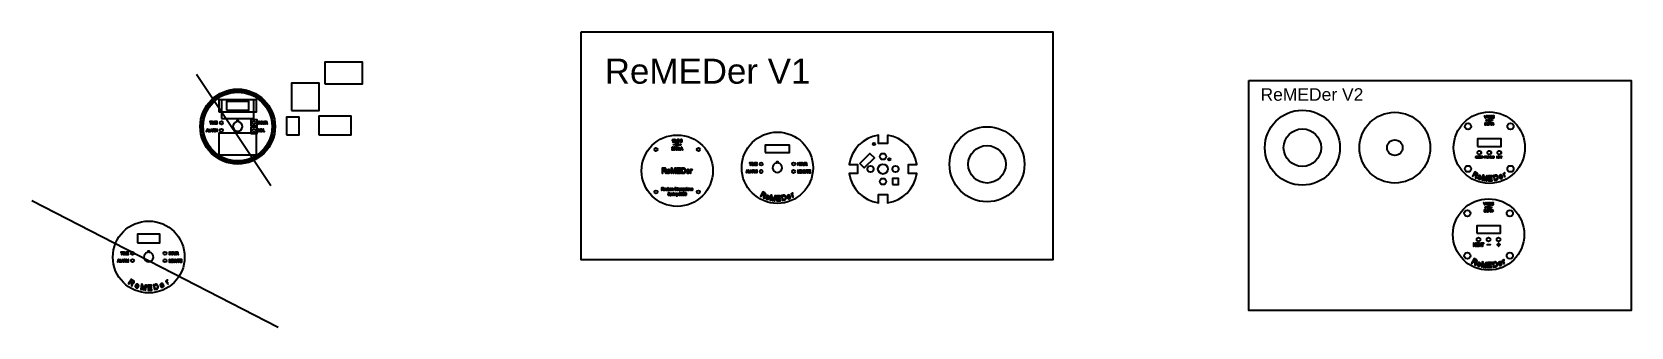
# Model space of a CAD drawing. Header units: inches. Extents: x 210.2 to 274.2, y 156.8 to 168.6.
import ezdxf

# ---------------------------------------------------------------- set-up
doc = ezdxf.new("R2010")
doc.units = ezdxf.units.IN
doc.header["$MEASUREMENT"] = 0
doc.styles.get("Standard").update_dxf_attribs({"font": 'arial.ttf'})

msp = doc.modelspace()

# ---------------------------------------------------------------- texts
at = {"color": 2, "attachment_point": 1}
for s, insert, char_height in [('ReMEDer V1', (233.159, 167.498), 1), ('ReMEDer V2', (259.395, 166.316), 0.5)]:
    msp.add_mtext_dynamic_manual_height_columns(s, width=10.7383, gutter_width=1, heights=[1.597], dxfattribs=dict(at, insert=insert, char_height=char_height))

# ---------------------------------------------------------------- linework, layer by layer
msp.add_line((216.822, 166.877), (219.803, 162.421))
at = {"color": 1}
msp.add_line((210.244, 161.824), (220.099, 156.763), dxfattribs=at)
at = {"color": 3}
for points in [[(232.213, 168.566), (251.082, 168.566), (251.082, 159.451), (232.213, 159.451)], [(221.966, 166.493), (223.466, 166.493), (223.466, 167.363), (221.966, 167.363)], [(220.629, 165.419), (221.729, 165.419), (221.729, 166.519), (220.629, 166.519)], [(258.928, 166.621), (274.217, 166.621), (274.217, 157.417), (258.928, 157.417)], [(217.723, 165.378), (219.223, 165.378), (219.223, 165.853), (217.723, 165.853)], [(219, 164.808), (219.25, 164.808), (219.25, 165.058), (219, 165.058)], [(217.723, 163.652), (219.223, 163.652), (219.223, 164.522), (217.723, 164.522)], [(219, 164.508), (219.25, 164.508), (219.25, 164.758), (219, 164.758)]]:
    msp.add_lwpolyline(points, close=True, dxfattribs=at)
at = {"color": 6}
for points in [[(217.823, 165.103), (219.123, 165.103), (219.123, 165.853), (217.823, 165.853)], [(220.432, 164.458), (220.932, 164.458), (220.932, 165.158), (220.432, 165.158)], [(221.714, 164.445), (223.014, 164.445), (223.014, 165.195), (221.714, 165.195)]]:
    msp.add_lwpolyline(points, close=True, dxfattribs=at)
at = {"color": 1}
for points in [[(218.023, 165.44), (218.923, 165.44), (218.923, 165.79), (218.023, 165.79)], [(239.575, 163.742), (240.555, 163.742), (240.555, 164.042), (239.575, 164.042)], [(268.077, 163.988), (269.017, 163.988), (269.017, 164.288), (268.077, 164.288)], [(243.364, 163.303), (243.77, 163.71), (243.947, 163.533), (243.54, 163.127)], [(244.665, 162.459), (244.915, 162.459), (244.915, 162.709), (244.665, 162.709)], [(268.049, 160.514), (268.989, 160.514), (268.989, 160.814), (268.049, 160.814)], [(214.465, 160.13), (215.365, 160.13), (215.365, 160.48), (214.465, 160.48)]]:
    msp.add_lwpolyline(points, close=True, dxfattribs=at)
at = {"color": 2, "flags": 128}
for points in [[(268.386, 165.12), (268.398, 165.12), (268.433, 165.21), (268.42, 165.21), (268.41, 165.182), (268.373, 165.182), (268.362, 165.21), (268.349, 165.21)], [(268.376, 165.173), (268.407, 165.173), (268.397, 165.146), (268.394, 165.138), (268.392, 165.129), (268.392, 165.13), (268.389, 165.138), (268.386, 165.148)], [(268.442, 165.156), (268.446, 165.148), (268.451, 165.145), (268.461, 165.143), (268.467, 165.144), (268.475, 165.147), (268.481, 165.154), (268.482, 165.153), (268.487, 165.146), (268.49, 165.145), (268.5, 165.143), (268.502, 165.143), (268.511, 165.146), (268.513, 165.147), (268.519, 165.154), (268.519, 165.145), (268.529, 165.145), (268.529, 165.21), (268.518, 165.21), (268.518, 165.176), (268.518, 165.171), (268.516, 165.162), (268.516, 165.162), (268.511, 165.155), (268.502, 165.153), (268.501, 165.153), (268.493, 165.156), (268.492, 165.158), (268.49, 165.167), (268.49, 165.21), (268.479, 165.21), (268.479, 165.172), (268.479, 165.164), (268.475, 165.157), (268.472, 165.155), (268.463, 165.153), (268.457, 165.154), (268.453, 165.159), (268.453, 165.159), (268.452, 165.169), (268.452, 165.21), (268.441, 165.21), (268.441, 165.165)], [(268.543, 165.162), (268.544, 165.152), (268.546, 165.144), (268.547, 165.139), (268.551, 165.131), (268.553, 165.128), (268.56, 165.122), (268.564, 165.121), (268.573, 165.119), (268.581, 165.121), (268.589, 165.125), (268.595, 165.131), (268.599, 165.14), (268.6, 165.146), (268.602, 165.155), (268.602, 165.166), (268.602, 165.167), (268.601, 165.178), (268.6, 165.188), (268.597, 165.196), (268.593, 165.202), (268.59, 165.206), (268.582, 165.21), (268.573, 165.211), (268.564, 165.21), (268.557, 165.206), (268.551, 165.2), (268.547, 165.191), (268.545, 165.185), (268.544, 165.176), (268.543, 165.166)], [(268.555, 165.169), (268.555, 165.18), (268.557, 165.189), (268.56, 165.195), (268.565, 165.2), (268.573, 165.202), (268.579, 165.201), (268.586, 165.195), (268.586, 165.193), (268.589, 165.187), (268.59, 165.177), (268.591, 165.166), (268.591, 165.16), (268.59, 165.149), (268.588, 165.141), (268.585, 165.135), (268.581, 165.131), (268.573, 165.128), (268.567, 165.13), (268.56, 165.136), (268.559, 165.137), (268.557, 165.144), (268.555, 165.153), (268.555, 165.166)], [(268.613, 165.174), (268.615, 165.166), (268.621, 165.158), (268.623, 165.156), (268.631, 165.152), (268.64, 165.15), (268.649, 165.152), (268.657, 165.156), (268.653, 165.131), (268.616, 165.131), (268.616, 165.121), (268.661, 165.121), (268.67, 165.167), (268.66, 165.168), (268.66, 165.168), (268.653, 165.162), (268.652, 165.162), (268.643, 165.16), (268.637, 165.161), (268.629, 165.165), (268.626, 165.171), (268.624, 165.18), (268.625, 165.189), (268.63, 165.196), (268.635, 165.2), (268.643, 165.202), (268.647, 165.202), (268.654, 165.198), (268.657, 165.194), (268.661, 165.185), (268.672, 165.186), (268.672, 165.189), (268.669, 165.198), (268.663, 165.205), (268.661, 165.206), (268.653, 165.21), (268.643, 165.211), (268.634, 165.21), (268.626, 165.206), (268.619, 165.2), (268.617, 165.197), (268.614, 165.189), (268.612, 165.179)], [(268.712, 165.119), (268.716, 165.12), (268.725, 165.122), (268.733, 165.126), (268.735, 165.128), (268.739, 165.136), (268.741, 165.145), (268.73, 165.146), (268.729, 165.141), (268.725, 165.133), (268.721, 165.131), (268.712, 165.128), (268.708, 165.129), (268.7, 165.133), (268.698, 165.135), (268.696, 165.144), (268.696, 165.149), (268.701, 165.157), (268.705, 165.163), (268.711, 165.169), (268.72, 165.177), (268.722, 165.177), (268.729, 165.184), (268.735, 165.19), (268.738, 165.194), (268.742, 165.202), (268.743, 165.21), (268.684, 165.21), (268.684, 165.199), (268.728, 165.199), (268.724, 165.193), (268.719, 165.189), (268.711, 165.182), (268.706, 165.178), (268.699, 165.171), (268.694, 165.166), (268.691, 165.163), (268.686, 165.155), (268.686, 165.153), (268.684, 165.144), (268.684, 165.142), (268.686, 165.134), (268.692, 165.127), (268.694, 165.124), (268.703, 165.121)], [(217.305, 164.586), (217.266, 164.68), (217.253, 164.68), (217.217, 164.586), (217.23, 164.586), (217.24, 164.615), (217.28, 164.615), (217.291, 164.586)], [(217.276, 164.625), (217.244, 164.625), (217.254, 164.652), (217.255, 164.653), (217.256, 164.659), (217.258, 164.665), (217.259, 164.67), (217.26, 164.668), (217.261, 164.663), (217.263, 164.658), (217.266, 164.651)], [(217.326, 164.598), (217.326, 164.68), (217.314, 164.68), (217.314, 164.586), (217.373, 164.586), (217.373, 164.598)], [(217.43, 164.967), (217.43, 164.979), (217.356, 164.979), (217.356, 164.967), (217.387, 164.967), (217.387, 164.885), (217.399, 164.885), (217.399, 164.967)], [(217.427, 164.68), (217.413, 164.68), (217.377, 164.586), (217.39, 164.586), (217.401, 164.615), (217.44, 164.615), (217.451, 164.586), (217.465, 164.586)], [(217.436, 164.625), (217.404, 164.625), (217.415, 164.652), (217.415, 164.653), (217.417, 164.659), (217.418, 164.665), (217.419, 164.67), (217.42, 164.668), (217.422, 164.663), (217.424, 164.658), (217.426, 164.651)], [(217.457, 164.979), (217.445, 164.979), (217.445, 164.885), (217.457, 164.885)], [(217.55, 164.658), (217.549, 164.664), (217.546, 164.669), (217.545, 164.671), (217.541, 164.675), (217.536, 164.678), (217.535, 164.678), (217.53, 164.679), (217.524, 164.68), (217.517, 164.68), (217.475, 164.68), (217.475, 164.586), (217.487, 164.586), (217.487, 164.628), (217.502, 164.628), (217.503, 164.628), (217.509, 164.628), (217.509, 164.627), (217.514, 164.625), (217.517, 164.624), (217.521, 164.619), (217.523, 164.617), (217.526, 164.612), (217.53, 164.606), (217.542, 164.586), (217.558, 164.586), (217.541, 164.612), (217.539, 164.616), (217.535, 164.62), (217.531, 164.624), (217.529, 164.626), (217.524, 164.629), (217.529, 164.63), (217.535, 164.632), (217.54, 164.634), (217.544, 164.638), (217.544, 164.639), (217.547, 164.643), (217.549, 164.649), (217.55, 164.654)], [(217.557, 164.885), (217.569, 164.885), (217.569, 164.979), (217.552, 164.979), (217.529, 164.913), (217.528, 164.909), (217.526, 164.903), (217.524, 164.898), (217.524, 164.9), (217.522, 164.906), (217.52, 164.912), (217.498, 164.979), (217.479, 164.979), (217.479, 164.885), (217.491, 164.885), (217.491, 164.965), (217.518, 164.885), (217.529, 164.885), (217.557, 164.963)], [(217.537, 164.652), (217.535, 164.646), (217.532, 164.644), (217.527, 164.641), (217.526, 164.64), (217.521, 164.639), (217.514, 164.639), (217.487, 164.639), (217.487, 164.67), (217.517, 164.67), (217.523, 164.669), (217.528, 164.668), (217.532, 164.666), (217.533, 164.665), (217.536, 164.66), (217.537, 164.654)], [(217.647, 164.586), (217.659, 164.586), (217.659, 164.68), (217.642, 164.68), (217.619, 164.615), (217.618, 164.61), (217.616, 164.604), (217.614, 164.6), (217.614, 164.602), (217.612, 164.607), (217.61, 164.614), (217.588, 164.68), (217.569, 164.68), (217.569, 164.586), (217.581, 164.586), (217.581, 164.666), (217.608, 164.586), (217.619, 164.586), (217.647, 164.665)], [(217.601, 164.896), (217.601, 164.928), (217.653, 164.928), (217.653, 164.939), (217.601, 164.939), (217.601, 164.967), (217.657, 164.967), (217.657, 164.979), (217.589, 164.979), (217.589, 164.885), (217.659, 164.885), (217.659, 164.896)], [(219.349, 164.886), (219.361, 164.886), (219.361, 164.98), (219.349, 164.98), (219.349, 164.942), (219.3, 164.942), (219.3, 164.98), (219.288, 164.98), (219.288, 164.886), (219.3, 164.886), (219.3, 164.93), (219.349, 164.93)], [(219.365, 164.586), (219.377, 164.586), (219.377, 164.68), (219.361, 164.68), (219.338, 164.615), (219.337, 164.61), (219.335, 164.605), (219.333, 164.6), (219.333, 164.602), (219.331, 164.607), (219.329, 164.614), (219.307, 164.68), (219.288, 164.68), (219.288, 164.586), (219.3, 164.586), (219.3, 164.666), (219.327, 164.586), (219.338, 164.586), (219.365, 164.665)], [(219.468, 164.936), (219.467, 164.942), (219.466, 164.948), (219.465, 164.953), (219.463, 164.958), (219.462, 164.959), (219.459, 164.964), (219.456, 164.968), (219.451, 164.972), (219.446, 164.976), (219.446, 164.976), (219.44, 164.979), (219.435, 164.981), (219.429, 164.982), (219.423, 164.982), (219.422, 164.982), (219.416, 164.981), (219.41, 164.98), (219.404, 164.978), (219.4, 164.976), (219.395, 164.972), (219.391, 164.969), (219.388, 164.965), (219.385, 164.961), (219.383, 164.956), (219.381, 164.951), (219.379, 164.945), (219.379, 164.939), (219.378, 164.932), (219.378, 164.931), (219.379, 164.925), (219.38, 164.92), (219.381, 164.914), (219.384, 164.909), (219.384, 164.908), (219.387, 164.903), (219.39, 164.899), (219.395, 164.894), (219.399, 164.891), (219.4, 164.89), (219.405, 164.888), (219.411, 164.886), (219.417, 164.885), (219.423, 164.885), (219.423, 164.885), (219.429, 164.885), (219.435, 164.886), (219.44, 164.888), (219.446, 164.89), (219.446, 164.891), (219.451, 164.894), (219.455, 164.898), (219.459, 164.903), (219.462, 164.908), (219.463, 164.91), (219.465, 164.915), (219.467, 164.921), (219.468, 164.927), (219.468, 164.933)], [(219.455, 164.932), (219.455, 164.925), (219.454, 164.919), (219.452, 164.914), (219.449, 164.909), (219.446, 164.905), (219.444, 164.903), (219.44, 164.9), (219.435, 164.898), (219.429, 164.896), (219.423, 164.895), (219.421, 164.895), (219.415, 164.896), (219.409, 164.898), (219.404, 164.901), (219.4, 164.905), (219.397, 164.909), (219.394, 164.914), (219.392, 164.919), (219.391, 164.925), (219.391, 164.932), (219.391, 164.936), (219.392, 164.943), (219.393, 164.949), (219.395, 164.954), (219.397, 164.958), (219.4, 164.962), (219.402, 164.963), (219.406, 164.967), (219.412, 164.969), (219.417, 164.971), (219.423, 164.971), (219.429, 164.971), (219.435, 164.969), (219.44, 164.966), (219.444, 164.963), (219.448, 164.958), (219.451, 164.953), (219.452, 164.951), (219.454, 164.946), (219.455, 164.94), (219.455, 164.933)], [(219.412, 164.68), (219.4, 164.68), (219.4, 164.586), (219.412, 164.586)], [(219.495, 164.68), (219.495, 164.607), (219.446, 164.68), (219.433, 164.68), (219.433, 164.586), (219.445, 164.586), (219.445, 164.66), (219.495, 164.586), (219.507, 164.586), (219.507, 164.68)], [(219.545, 164.926), (219.545, 164.924), (219.545, 164.916), (219.544, 164.91), (219.542, 164.906), (219.54, 164.902), (219.538, 164.9), (219.533, 164.898), (219.527, 164.896), (219.52, 164.896), (219.518, 164.896), (219.512, 164.897), (219.507, 164.899), (219.506, 164.899), (219.502, 164.903), (219.499, 164.908), (219.499, 164.908), (219.498, 164.913), (219.497, 164.919), (219.497, 164.926), (219.497, 164.98), (219.484, 164.98), (219.484, 164.926), (219.484, 164.926), (219.484, 164.919), (219.485, 164.913), (219.486, 164.907), (219.488, 164.903), (219.488, 164.902), (219.491, 164.897), (219.495, 164.893), (219.5, 164.889), (219.503, 164.888), (219.509, 164.886), (219.515, 164.885), (219.521, 164.885), (219.527, 164.885), (219.533, 164.886), (219.539, 164.888), (219.543, 164.89), (219.544, 164.89), (219.548, 164.894), (219.552, 164.899), (219.555, 164.904), (219.556, 164.907), (219.557, 164.913), (219.558, 164.919), (219.558, 164.926), (219.558, 164.98), (219.545, 164.98)], [(219.543, 164.599), (219.53, 164.599), (219.53, 164.586), (219.543, 164.586)], [(219.653, 164.958), (219.652, 164.963), (219.65, 164.969), (219.648, 164.971), (219.644, 164.975), (219.639, 164.978), (219.638, 164.978), (219.633, 164.979), (219.627, 164.98), (219.62, 164.98), (219.579, 164.98), (219.579, 164.886), (219.591, 164.886), (219.591, 164.928), (219.605, 164.928), (219.607, 164.928), (219.612, 164.927), (219.613, 164.927), (219.618, 164.925), (219.62, 164.924), (219.624, 164.919), (219.626, 164.916), (219.63, 164.912), (219.633, 164.906), (219.646, 164.886), (219.661, 164.886), (219.645, 164.912), (219.642, 164.916), (219.639, 164.92), (219.635, 164.924), (219.633, 164.926), (219.627, 164.929), (219.633, 164.93), (219.638, 164.932), (219.643, 164.934), (219.647, 164.938), (219.648, 164.939), (219.651, 164.943), (219.653, 164.949), (219.654, 164.955)], [(219.641, 164.952), (219.638, 164.946), (219.636, 164.944), (219.631, 164.941), (219.63, 164.94), (219.625, 164.939), (219.618, 164.939), (219.591, 164.939), (219.591, 164.97), (219.621, 164.97), (219.626, 164.969), (219.632, 164.968), (219.636, 164.965), (219.637, 164.965), (219.64, 164.96), (219.641, 164.955)], [(268.366, 164.87), (268.368, 164.864), (268.371, 164.86), (268.374, 164.855), (268.379, 164.852), (268.38, 164.851), (268.384, 164.848), (268.39, 164.846), (268.395, 164.845), (268.401, 164.845), (268.407, 164.845), (268.413, 164.846), (268.418, 164.848), (268.423, 164.85), (268.428, 164.853), (268.432, 164.857), (268.435, 164.861), (268.438, 164.866), (268.439, 164.868), (268.441, 164.873), (268.442, 164.879), (268.443, 164.884), (268.444, 164.891), (268.444, 164.893), (268.443, 164.899), (268.442, 164.904), (268.441, 164.91), (268.439, 164.915), (268.436, 164.92), (268.433, 164.925), (268.429, 164.929), (268.425, 164.932), (268.423, 164.933), (268.419, 164.935), (268.413, 164.937), (268.408, 164.938), (268.401, 164.938), (268.398, 164.938), (268.392, 164.937), (268.387, 164.936), (268.382, 164.933), (268.377, 164.93), (268.375, 164.928), (268.371, 164.924), (268.368, 164.919), (268.366, 164.914), (268.364, 164.908), (268.376, 164.905), (268.377, 164.908), (268.379, 164.914), (268.382, 164.918), (268.385, 164.922), (268.387, 164.923), (268.391, 164.926), (268.397, 164.927), (268.402, 164.928), (268.407, 164.927), (268.413, 164.926), (268.418, 164.924), (268.422, 164.92), (268.425, 164.916), (268.428, 164.911), (268.429, 164.908), (268.43, 164.902), (268.431, 164.897), (268.431, 164.891), (268.431, 164.89), (268.431, 164.884), (268.43, 164.879), (268.429, 164.873), (268.426, 164.868), (268.423, 164.864), (268.419, 164.86), (268.418, 164.859), (268.413, 164.857), (268.408, 164.855), (268.401, 164.855), (268.396, 164.855), (268.391, 164.857), (268.386, 164.86), (268.383, 164.863), (268.38, 164.868), (268.377, 164.874), (268.366, 164.871)], [(268.457, 164.886), (268.457, 164.88), (268.458, 164.875), (268.46, 164.87), (268.461, 164.868), (268.463, 164.863), (268.467, 164.858), (268.471, 164.854), (268.473, 164.852), (268.478, 164.849), (268.484, 164.848), (268.488, 164.847), (268.493, 164.847), (268.5, 164.846), (268.531, 164.846), (268.531, 164.937), (268.499, 164.937), (268.495, 164.936), (268.489, 164.936), (268.484, 164.935), (268.484, 164.935), (268.478, 164.933), (268.473, 164.93), (268.473, 164.93), (268.469, 164.927), (268.465, 164.922), (268.463, 164.92), (268.461, 164.915), (268.459, 164.909), (268.459, 164.908), (268.457, 164.903), (268.457, 164.897), (268.457, 164.891)], [(268.469, 164.891), (268.469, 164.897), (268.47, 164.903), (268.471, 164.908), (268.472, 164.91), (268.475, 164.915), (268.478, 164.919), (268.481, 164.922), (268.486, 164.924), (268.488, 164.925), (268.493, 164.925), (268.5, 164.926), (268.519, 164.926), (268.519, 164.857), (268.5, 164.857), (268.495, 164.857), (268.489, 164.858), (268.485, 164.859), (268.481, 164.861), (268.477, 164.864), (268.473, 164.869), (268.471, 164.873), (268.47, 164.878), (268.469, 164.884), (268.469, 164.891)], [(268.568, 164.911), (268.569, 164.913), (268.571, 164.919), (268.572, 164.924), (268.573, 164.921), (268.574, 164.915), (268.576, 164.91), (268.59, 164.871), (268.602, 164.871), (268.577, 164.937), (268.567, 164.937), (268.542, 164.871), (268.554, 164.871)], [(268.611, 164.868), (268.612, 164.862), (268.614, 164.857), (268.618, 164.853), (268.622, 164.85), (268.627, 164.848), (268.632, 164.847), (268.638, 164.846), (268.644, 164.846), (268.65, 164.848), (268.655, 164.85), (268.659, 164.853), (268.662, 164.856), (268.665, 164.861), (268.667, 164.866), (268.668, 164.872), (268.656, 164.873), (268.656, 164.87), (268.654, 164.864), (268.651, 164.86), (268.649, 164.858), (268.644, 164.856), (268.639, 164.855), (268.636, 164.855), (268.631, 164.857), (268.626, 164.86), (268.626, 164.861), (268.623, 164.865), (268.622, 164.871), (268.622, 164.873), (268.624, 164.879), (268.627, 164.884), (268.629, 164.887), (268.632, 164.89), (268.636, 164.894), (268.641, 164.898), (268.647, 164.903), (268.649, 164.905), (268.654, 164.909), (268.658, 164.913), (268.661, 164.917), (268.663, 164.919), (268.666, 164.924), (268.668, 164.929), (268.669, 164.931), (268.67, 164.937), (268.61, 164.937), (268.61, 164.926), (268.654, 164.926), (268.653, 164.924), (268.65, 164.92), (268.647, 164.917), (268.643, 164.914), (268.637, 164.909), (268.637, 164.908), (268.631, 164.904), (268.627, 164.899), (268.623, 164.896), (268.62, 164.893), (268.618, 164.891), (268.615, 164.886), (268.613, 164.882), (268.611, 164.876), (268.61, 164.871)], [(268.697, 164.937), (268.697, 164.846), (268.704, 164.846), (268.706, 164.849), (268.709, 164.853), (268.714, 164.858), (268.715, 164.86), (268.72, 164.863), (268.725, 164.866), (268.73, 164.869), (268.73, 164.879), (268.729, 164.879), (268.724, 164.876), (268.718, 164.874), (268.717, 164.873), (268.712, 164.869), (268.708, 164.866), (268.708, 164.937)], [(235.875, 163.958), (235.87, 163.958), (235.86, 163.955), (235.852, 163.951), (235.85, 163.948), (235.845, 163.94), (235.843, 163.929), (235.855, 163.928), (235.856, 163.934), (235.861, 163.943), (235.865, 163.946), (235.874, 163.948), (235.88, 163.947), (235.888, 163.943), (235.891, 163.94), (235.893, 163.93), (235.893, 163.926), (235.888, 163.916), (235.883, 163.91), (235.876, 163.903), (235.866, 163.894), (235.864, 163.894), (235.856, 163.886), (235.85, 163.879), (235.846, 163.875), (235.841, 163.866), (235.84, 163.858), (235.906, 163.858), (235.906, 163.869), (235.857, 163.869), (235.862, 163.876), (235.867, 163.88), (235.877, 163.889), (235.881, 163.893), (235.89, 163.9), (235.895, 163.906), (235.899, 163.91), (235.903, 163.919), (235.904, 163.92), (235.906, 163.93), (235.906, 163.932), (235.903, 163.942), (235.898, 163.95), (235.894, 163.953), (235.886, 163.957)], [(235.892, 164.161), (235.892, 164.262), (235.884, 164.262), (235.882, 164.258), (235.878, 164.253), (235.873, 164.248), (235.871, 164.247), (235.866, 164.243), (235.861, 164.24), (235.855, 164.236), (235.855, 164.225), (235.857, 164.225), (235.862, 164.228), (235.868, 164.231), (235.87, 164.232), (235.875, 164.236), (235.88, 164.24), (235.88, 164.161)], [(235.985, 163.897), (235.982, 163.907), (235.977, 163.915), (235.973, 163.918), (235.965, 163.922), (235.955, 163.924), (235.945, 163.922), (235.936, 163.918), (235.941, 163.945), (235.981, 163.945), (235.981, 163.956), (235.931, 163.956), (235.921, 163.905), (235.933, 163.903), (235.933, 163.903), (235.941, 163.91), (235.941, 163.911), (235.951, 163.913), (235.959, 163.912), (235.967, 163.907), (235.971, 163.901), (235.973, 163.89), (235.971, 163.881), (235.966, 163.873), (235.961, 163.868), (235.952, 163.866), (235.948, 163.866), (235.939, 163.871), (235.936, 163.875), (235.932, 163.885), (235.919, 163.884), (235.92, 163.881), (235.923, 163.871), (235.929, 163.863), (235.932, 163.861), (235.941, 163.857), (235.952, 163.856), (235.962, 163.857), (235.97, 163.861), (235.978, 163.868), (235.981, 163.872), (235.984, 163.881), (235.986, 163.892)], [(235.988, 164.238), (235.986, 164.244), (235.984, 164.249), (235.98, 164.254), (235.975, 164.257), (235.97, 164.26), (235.964, 164.261), (235.957, 164.262), (235.95, 164.261), (235.944, 164.26), (235.939, 164.258), (235.934, 164.254), (235.93, 164.251), (235.928, 164.245), (235.925, 164.24), (235.924, 164.233), (235.937, 164.232), (235.937, 164.236), (235.939, 164.241), (235.942, 164.246), (235.945, 164.248), (235.95, 164.251), (235.957, 164.252), (235.959, 164.252), (235.965, 164.25), (235.97, 164.247), (235.971, 164.245), (235.974, 164.24), (235.975, 164.234), (235.975, 164.231), (235.973, 164.225), (235.969, 164.22), (235.967, 164.216), (235.964, 164.213), (235.959, 164.208), (235.954, 164.204), (235.948, 164.198), (235.945, 164.196), (235.94, 164.191), (235.935, 164.187), (235.932, 164.183), (235.929, 164.181), (235.926, 164.175), (235.923, 164.17), (235.923, 164.168), (235.922, 164.161), (235.988, 164.161), (235.988, 164.173), (235.939, 164.173), (235.94, 164.175), (235.944, 164.18), (235.947, 164.183), (235.952, 164.187), (235.958, 164.192), (235.959, 164.193), (235.965, 164.198), (235.97, 164.202), (235.974, 164.206), (235.977, 164.21), (235.979, 164.212), (235.983, 164.217), (235.985, 164.222), (235.987, 164.228), (235.988, 164.234)], [(236.035, 164.189), (236.034, 164.188), (236.032, 164.181), (236.03, 164.176), (236.03, 164.178), (236.028, 164.185), (236.026, 164.19), (236.01, 164.234), (235.997, 164.234), (236.025, 164.161), (236.036, 164.161), (236.064, 164.234), (236.051, 164.234)], [(236.062, 163.911), (236.062, 163.922), (236.06, 163.93), (236.058, 163.937), (236.054, 163.946), (236.052, 163.948), (236.044, 163.955), (236.04, 163.957), (236.03, 163.958), (236.02, 163.957), (236.012, 163.952), (236.005, 163.945), (236.001, 163.935), (235.999, 163.929), (235.997, 163.919), (235.997, 163.907), (235.997, 163.905), (235.998, 163.892), (236, 163.882), (236.003, 163.873), (236.007, 163.866), (236.011, 163.862), (236.02, 163.857), (236.03, 163.856), (236.04, 163.857), (236.048, 163.862), (236.054, 163.869), (236.059, 163.878), (236.06, 163.885), (236.062, 163.895), (236.062, 163.907)], [(236.05, 163.903), (236.049, 163.89), (236.047, 163.881), (236.044, 163.874), (236.039, 163.869), (236.03, 163.866), (236.023, 163.867), (236.015, 163.874), (236.015, 163.876), (236.012, 163.883), (236.01, 163.894), (236.01, 163.907), (236.01, 163.912), (236.011, 163.925), (236.013, 163.934), (236.016, 163.941), (236.02, 163.945), (236.03, 163.948), (236.036, 163.946), (236.044, 163.94), (236.045, 163.938), (236.048, 163.931), (236.049, 163.92), (236.05, 163.907)], [(236.159, 164.217), (236.158, 164.224), (236.157, 164.23), (236.155, 164.236), (236.154, 164.238), (236.151, 164.243), (236.147, 164.248), (236.143, 164.253), (236.14, 164.255), (236.135, 164.258), (236.128, 164.26), (236.124, 164.26), (236.118, 164.261), (236.111, 164.261), (236.076, 164.261), (236.076, 164.161), (236.112, 164.161), (236.116, 164.161), (236.123, 164.162), (236.128, 164.163), (236.129, 164.163), (236.135, 164.165), (236.14, 164.168), (236.14, 164.168), (236.145, 164.172), (236.149, 164.177), (236.151, 164.18), (236.154, 164.185), (236.156, 164.192), (236.156, 164.193), (236.158, 164.199), (236.159, 164.205), (236.159, 164.212)], [(236.175, 163.918), (236.171, 163.926), (236.165, 163.93), (236.154, 163.932), (236.147, 163.931), (236.139, 163.927), (236.132, 163.919), (236.131, 163.921), (236.125, 163.928), (236.122, 163.93), (236.111, 163.932), (236.108, 163.932), (236.098, 163.928), (236.096, 163.927), (236.089, 163.92), (236.089, 163.93), (236.078, 163.93), (236.078, 163.858), (236.091, 163.858), (236.091, 163.895), (236.091, 163.901), (236.092, 163.91), (236.093, 163.91), (236.099, 163.918), (236.109, 163.921), (236.11, 163.921), (236.118, 163.917), (236.119, 163.915), (236.121, 163.905), (236.121, 163.858), (236.134, 163.858), (236.134, 163.9), (236.134, 163.908), (236.138, 163.916), (236.142, 163.919), (236.151, 163.921), (236.158, 163.919), (236.163, 163.914), (236.163, 163.914), (236.164, 163.903), (236.164, 163.858), (236.176, 163.858), (236.176, 163.907)], [(236.145, 164.212), (236.145, 164.204), (236.144, 164.198), (236.143, 164.193), (236.142, 164.19), (236.139, 164.185), (236.135, 164.18), (236.132, 164.178), (236.126, 164.175), (236.124, 164.174), (236.118, 164.173), (236.111, 164.173), (236.089, 164.173), (236.089, 164.249), (236.11, 164.249), (236.116, 164.249), (236.123, 164.249), (236.127, 164.248), (236.131, 164.245), (236.136, 164.242), (236.14, 164.236), (236.142, 164.232), (236.144, 164.226), (236.145, 164.22), (236.145, 164.212)], [(236.26, 164.235), (236.257, 164.241), (236.254, 164.247), (236.25, 164.251), (236.246, 164.255), (236.244, 164.256), (236.239, 164.259), (236.233, 164.261), (236.227, 164.263), (236.22, 164.263), (236.214, 164.263), (236.208, 164.261), (236.202, 164.26), (236.196, 164.257), (236.191, 164.254), (236.187, 164.25), (236.183, 164.245), (236.179, 164.239), (236.178, 164.237), (236.176, 164.231), (236.175, 164.225), (236.174, 164.219), (236.173, 164.212), (236.173, 164.21), (236.174, 164.203), (236.175, 164.197), (236.176, 164.191), (236.179, 164.185), (236.181, 164.18), (236.185, 164.174), (236.189, 164.17), (236.194, 164.166), (236.196, 164.165), (236.201, 164.163), (236.207, 164.161), (236.213, 164.16), (236.22, 164.16), (236.224, 164.16), (236.23, 164.161), (236.236, 164.162), (236.242, 164.165), (236.247, 164.168), (236.25, 164.171), (236.254, 164.175), (236.257, 164.181), (236.26, 164.186), (236.262, 164.193), (236.248, 164.196), (236.247, 164.193), (236.245, 164.187), (236.242, 164.181), (236.238, 164.177), (236.237, 164.176), (236.231, 164.173), (236.226, 164.172), (236.219, 164.171), (236.214, 164.171), (236.208, 164.173), (236.202, 164.176), (236.197, 164.179), (236.194, 164.184), (236.19, 164.19), (236.19, 164.193), (236.188, 164.199), (236.187, 164.205), (236.187, 164.212), (236.187, 164.212), (236.187, 164.219), (236.188, 164.225), (236.19, 164.231), (236.193, 164.237), (236.196, 164.242), (236.201, 164.246), (236.202, 164.247), (236.207, 164.25), (236.213, 164.251), (236.22, 164.252), (236.226, 164.251), (236.232, 164.25), (236.237, 164.247), (236.241, 164.243), (236.244, 164.237), (236.247, 164.231), (236.26, 164.234)], [(236.238, 163.958), (236.223, 163.958), (236.185, 163.858), (236.199, 163.858), (236.21, 163.888), (236.252, 163.888), (236.264, 163.858), (236.279, 163.858)], [(236.248, 163.899), (236.214, 163.899), (236.225, 163.928), (236.228, 163.937), (236.23, 163.947), (236.231, 163.946), (236.234, 163.937), (236.237, 163.926)], [(239.024, 163.319), (239.024, 163.331), (238.95, 163.331), (238.95, 163.319), (238.981, 163.319), (238.981, 163.237), (238.993, 163.237), (238.993, 163.319)], [(239.052, 163.331), (239.039, 163.331), (239.039, 163.237), (239.052, 163.237)], [(239.151, 163.237), (239.163, 163.237), (239.163, 163.331), (239.146, 163.331), (239.123, 163.265), (239.122, 163.261), (239.12, 163.255), (239.118, 163.25), (239.118, 163.252), (239.116, 163.258), (239.114, 163.264), (239.092, 163.331), (239.073, 163.331), (239.073, 163.237), (239.085, 163.237), (239.085, 163.317), (239.112, 163.237), (239.123, 163.237), (239.151, 163.315)], [(239.195, 163.248), (239.195, 163.28), (239.247, 163.28), (239.247, 163.291), (239.195, 163.291), (239.195, 163.319), (239.251, 163.319), (239.251, 163.331), (239.183, 163.331), (239.183, 163.237), (239.253, 163.237), (239.253, 163.248)], [(240.939, 163.238), (240.951, 163.238), (240.951, 163.332), (240.939, 163.332), (240.939, 163.294), (240.89, 163.294), (240.89, 163.332), (240.878, 163.332), (240.878, 163.238), (240.89, 163.238), (240.89, 163.282), (240.939, 163.282)], [(241.058, 163.288), (241.057, 163.294), (241.056, 163.3), (241.054, 163.305), (241.052, 163.31), (241.052, 163.311), (241.049, 163.316), (241.045, 163.32), (241.041, 163.324), (241.036, 163.327), (241.036, 163.328), (241.03, 163.331), (241.025, 163.333), (241.019, 163.334), (241.013, 163.334), (241.012, 163.334), (241.006, 163.333), (241, 163.332), (240.994, 163.33), (240.99, 163.328), (240.985, 163.324), (240.981, 163.321), (240.978, 163.317), (240.975, 163.313), (240.972, 163.308), (240.97, 163.303), (240.969, 163.297), (240.968, 163.291), (240.968, 163.284), (240.968, 163.283), (240.968, 163.277), (240.969, 163.272), (240.971, 163.266), (240.973, 163.261), (240.973, 163.26), (240.976, 163.255), (240.98, 163.251), (240.985, 163.246), (240.989, 163.243), (240.99, 163.242), (240.995, 163.24), (241.001, 163.238), (241.007, 163.237), (241.013, 163.237), (241.013, 163.237), (241.019, 163.237), (241.025, 163.238), (241.03, 163.24), (241.036, 163.242), (241.036, 163.243), (241.041, 163.246), (241.045, 163.25), (241.049, 163.255), (241.052, 163.26), (241.053, 163.262), (241.055, 163.267), (241.056, 163.273), (241.057, 163.279), (241.058, 163.285)], [(241.045, 163.284), (241.044, 163.277), (241.043, 163.271), (241.042, 163.266), (241.039, 163.261), (241.036, 163.257), (241.034, 163.255), (241.03, 163.252), (241.025, 163.249), (241.019, 163.248), (241.013, 163.247), (241.01, 163.247), (241.004, 163.248), (240.999, 163.25), (240.994, 163.253), (240.99, 163.257), (240.987, 163.261), (240.984, 163.266), (240.982, 163.271), (240.981, 163.277), (240.981, 163.284), (240.981, 163.288), (240.982, 163.295), (240.983, 163.301), (240.985, 163.306), (240.987, 163.31), (240.99, 163.314), (240.992, 163.315), (240.996, 163.319), (241.002, 163.321), (241.007, 163.323), (241.013, 163.323), (241.019, 163.323), (241.025, 163.321), (241.03, 163.318), (241.034, 163.315), (241.038, 163.31), (241.041, 163.305), (241.042, 163.303), (241.044, 163.298), (241.045, 163.292), (241.045, 163.285)], [(241.135, 163.278), (241.135, 163.276), (241.135, 163.268), (241.134, 163.262), (241.132, 163.258), (241.129, 163.254), (241.127, 163.252), (241.123, 163.25), (241.117, 163.248), (241.11, 163.248), (241.108, 163.248), (241.102, 163.249), (241.096, 163.251), (241.096, 163.251), (241.091, 163.255), (241.089, 163.26), (241.088, 163.26), (241.087, 163.265), (241.087, 163.271), (241.086, 163.278), (241.086, 163.332), (241.074, 163.332), (241.074, 163.278), (241.074, 163.278), (241.074, 163.271), (241.075, 163.265), (241.076, 163.259), (241.078, 163.255), (241.078, 163.254), (241.081, 163.249), (241.085, 163.245), (241.089, 163.241), (241.093, 163.24), (241.098, 163.238), (241.105, 163.237), (241.111, 163.237), (241.117, 163.237), (241.123, 163.238), (241.128, 163.24), (241.133, 163.242), (241.133, 163.242), (241.138, 163.246), (241.142, 163.251), (241.145, 163.256), (241.146, 163.259), (241.147, 163.265), (241.148, 163.271), (241.148, 163.278), (241.148, 163.332), (241.135, 163.332)], [(241.243, 163.31), (241.242, 163.315), (241.24, 163.321), (241.238, 163.323), (241.234, 163.327), (241.229, 163.33), (241.228, 163.33), (241.223, 163.331), (241.217, 163.332), (241.21, 163.332), (241.168, 163.332), (241.168, 163.238), (241.181, 163.238), (241.181, 163.28), (241.195, 163.28), (241.197, 163.28), (241.202, 163.279), (241.203, 163.279), (241.208, 163.277), (241.21, 163.276), (241.214, 163.271), (241.216, 163.268), (241.219, 163.264), (241.223, 163.258), (241.236, 163.238), (241.251, 163.238), (241.235, 163.264), (241.232, 163.268), (241.229, 163.272), (241.224, 163.276), (241.222, 163.278), (241.217, 163.281), (241.222, 163.282), (241.228, 163.284), (241.233, 163.286), (241.237, 163.29), (241.238, 163.291), (241.241, 163.295), (241.243, 163.301), (241.244, 163.307)], [(241.231, 163.304), (241.228, 163.298), (241.226, 163.296), (241.221, 163.293), (241.22, 163.292), (241.214, 163.291), (241.208, 163.291), (241.181, 163.291), (241.181, 163.322), (241.211, 163.322), (241.216, 163.321), (241.222, 163.32), (241.226, 163.317), (241.227, 163.317), (241.23, 163.312), (241.231, 163.307)], [(268.042, 163.578), (268.04, 163.581), (268.039, 163.583), (268.036, 163.585), (268.033, 163.587), (268.032, 163.587), (268.029, 163.588), (268.026, 163.589), (268.022, 163.589), (268.019, 163.589), (268.015, 163.588), (268.012, 163.587), (268.01, 163.586), (268.007, 163.584), (268.005, 163.582), (268.004, 163.58), (268.003, 163.577), (268.003, 163.574), (268.003, 163.573), (268.003, 163.57), (268.005, 163.567), (268.005, 163.566), (268.007, 163.564), (268.011, 163.562), (268.011, 163.562), (268.013, 163.56), (268.017, 163.559), (268.021, 163.558), (268.025, 163.557), (268.029, 163.556), (268.031, 163.556), (268.033, 163.554), (268.036, 163.553), (268.037, 163.551), (268.037, 163.548), (268.037, 163.546), (268.036, 163.543), (268.034, 163.542), (268.031, 163.54), (268.031, 163.54), (268.027, 163.539), (268.024, 163.538), (268.022, 163.538), (268.018, 163.539), (268.015, 163.54), (268.015, 163.54), (268.012, 163.542), (268.01, 163.545), (268.01, 163.545), (268.008, 163.548), (268.007, 163.551), (268.001, 163.551), (268.001, 163.547), (268.002, 163.544), (268.004, 163.541), (268.006, 163.538), (268.008, 163.536), (268.011, 163.534), (268.013, 163.534), (268.017, 163.533), (268.02, 163.532), (268.024, 163.532), (268.025, 163.532), (268.028, 163.532), (268.031, 163.533), (268.035, 163.534), (268.037, 163.535), (268.04, 163.538), (268.042, 163.54), (268.043, 163.542), (268.044, 163.545), (268.044, 163.548), (268.044, 163.55), (268.044, 163.553), (268.042, 163.556), (268.041, 163.558), (268.038, 163.56), (268.035, 163.562), (268.034, 163.562), (268.031, 163.563), (268.027, 163.564), (268.023, 163.565), (268.021, 163.566), (268.017, 163.567), (268.014, 163.568), (268.012, 163.569), (268.011, 163.571), (268.01, 163.574), (268.011, 163.577), (268.013, 163.58), (268.015, 163.581), (268.018, 163.582), (268.022, 163.582), (268.026, 163.582), (268.029, 163.581), (268.032, 163.58), (268.033, 163.578), (268.035, 163.576), (268.036, 163.572), (268.043, 163.573), (268.042, 163.575)], [(268.062, 163.539), (268.062, 163.558), (268.092, 163.558), (268.092, 163.565), (268.062, 163.565), (268.062, 163.582), (268.094, 163.582), (268.094, 163.588), (268.055, 163.588), (268.055, 163.533), (268.095, 163.533), (268.095, 163.539)], [(268.112, 163.539), (268.112, 163.588), (268.105, 163.588), (268.105, 163.533), (268.14, 163.533), (268.14, 163.539)], [(268.156, 163.539), (268.156, 163.558), (268.186, 163.558), (268.186, 163.565), (268.156, 163.565), (268.156, 163.582), (268.188, 163.582), (268.188, 163.588), (268.148, 163.588), (268.148, 163.533), (268.19, 163.533), (268.19, 163.539)], [(268.245, 163.574), (268.244, 163.577), (268.242, 163.58), (268.24, 163.582), (268.237, 163.585), (268.237, 163.585), (268.234, 163.587), (268.23, 163.588), (268.227, 163.589), (268.223, 163.589), (268.22, 163.589), (268.216, 163.588), (268.213, 163.587), (268.21, 163.586), (268.207, 163.584), (268.205, 163.582), (268.202, 163.579), (268.201, 163.576), (268.2, 163.574), (268.199, 163.571), (268.198, 163.568), (268.198, 163.565), (268.197, 163.561), (268.198, 163.56), (268.198, 163.556), (268.198, 163.553), (268.199, 163.549), (268.2, 163.546), (268.202, 163.543), (268.204, 163.54), (268.206, 163.538), (268.209, 163.536), (268.21, 163.535), (268.213, 163.534), (268.216, 163.533), (268.219, 163.532), (268.223, 163.532), (268.225, 163.532), (268.229, 163.532), (268.232, 163.534), (268.235, 163.535), (268.238, 163.537), (268.24, 163.538), (268.242, 163.541), (268.243, 163.543), (268.245, 163.547), (268.246, 163.55), (268.239, 163.552), (268.238, 163.55), (268.237, 163.547), (268.235, 163.544), (268.233, 163.542), (268.232, 163.541), (268.229, 163.54), (268.226, 163.538), (268.223, 163.538), (268.22, 163.538), (268.216, 163.539), (268.213, 163.541), (268.211, 163.543), (268.209, 163.545), (268.207, 163.549), (268.206, 163.55), (268.205, 163.554), (268.205, 163.557), (268.205, 163.561), (268.205, 163.561), (268.205, 163.565), (268.206, 163.568), (268.207, 163.571), (268.208, 163.575), (268.21, 163.577), (268.213, 163.58), (268.213, 163.58), (268.216, 163.582), (268.219, 163.582), (268.223, 163.583), (268.226, 163.582), (268.23, 163.582), (268.232, 163.58), (268.235, 163.578), (268.237, 163.575), (268.238, 163.571), (268.245, 163.573)], [(268.276, 163.582), (268.294, 163.582), (268.294, 163.588), (268.251, 163.588), (268.251, 163.582), (268.269, 163.582), (268.269, 163.533), (268.276, 163.533)], [(268.396, 163.569), (268.396, 163.572), (268.396, 163.573), (268.396, 163.576), (268.394, 163.58), (268.392, 163.583), (268.39, 163.585), (268.39, 163.585), (268.387, 163.587), (268.383, 163.588), (268.382, 163.588), (268.379, 163.588), (268.375, 163.588), (268.354, 163.588), (268.354, 163.533), (268.361, 163.533), (268.361, 163.555), (268.376, 163.555), (268.376, 163.555), (268.38, 163.556), (268.384, 163.556), (268.387, 163.557), (268.389, 163.559), (268.392, 163.56), (268.393, 163.562), (268.395, 163.565)], [(268.388, 163.57), (268.388, 163.567), (268.386, 163.565), (268.385, 163.564), (268.383, 163.563), (268.38, 163.562), (268.376, 163.562), (268.361, 163.562), (268.361, 163.582), (268.376, 163.582), (268.38, 163.581), (268.382, 163.581), (268.384, 163.58), (268.387, 163.578), (268.388, 163.575), (268.389, 163.572)], [(268.449, 163.575), (268.448, 163.578), (268.447, 163.581), (268.446, 163.582), (268.444, 163.585), (268.441, 163.587), (268.44, 163.587), (268.437, 163.587), (268.434, 163.588), (268.43, 163.588), (268.405, 163.588), (268.405, 163.533), (268.413, 163.533), (268.413, 163.557), (268.421, 163.557), (268.422, 163.557), (268.425, 163.557), (268.425, 163.557), (268.428, 163.556), (268.43, 163.555), (268.432, 163.552), (268.433, 163.551), (268.435, 163.548), (268.437, 163.545), (268.445, 163.533), (268.454, 163.533), (268.444, 163.548), (268.443, 163.55), (268.44, 163.553), (268.438, 163.555), (268.437, 163.556), (268.434, 163.558), (268.437, 163.559), (268.44, 163.56), (268.443, 163.561), (268.446, 163.563), (268.446, 163.564), (268.448, 163.566), (268.449, 163.57), (268.449, 163.573)], [(268.442, 163.571), (268.44, 163.568), (268.439, 163.567), (268.436, 163.565), (268.436, 163.565), (268.432, 163.564), (268.428, 163.564), (268.413, 163.564), (268.413, 163.582), (268.43, 163.582), (268.433, 163.582), (268.437, 163.581), (268.439, 163.579), (268.439, 163.579), (268.441, 163.576), (268.442, 163.573)], [(268.468, 163.539), (268.468, 163.558), (268.499, 163.558), (268.499, 163.565), (268.468, 163.565), (268.468, 163.582), (268.501, 163.582), (268.501, 163.588), (268.461, 163.588), (268.461, 163.533), (268.502, 163.533), (268.502, 163.539)], [(268.535, 163.548), (268.534, 163.546), (268.533, 163.542), (268.532, 163.539), (268.531, 163.541), (268.53, 163.545), (268.528, 163.548), (268.514, 163.588), (268.506, 163.588), (268.528, 163.533), (268.535, 163.533), (268.557, 163.588), (268.549, 163.588)], [(268.572, 163.588), (268.564, 163.588), (268.564, 163.533), (268.572, 163.533)], [(268.635, 163.562), (268.635, 163.565), (268.634, 163.569), (268.633, 163.572), (268.632, 163.575), (268.63, 163.578), (268.628, 163.581), (268.625, 163.583), (268.623, 163.585), (268.622, 163.586), (268.619, 163.587), (268.616, 163.588), (268.612, 163.589), (268.609, 163.589), (268.608, 163.589), (268.604, 163.589), (268.601, 163.588), (268.598, 163.587), (268.595, 163.585), (268.592, 163.584), (268.59, 163.581), (268.588, 163.579), (268.586, 163.577), (268.585, 163.574), (268.584, 163.571), (268.583, 163.567), (268.583, 163.564), (268.582, 163.56), (268.582, 163.559), (268.583, 163.556), (268.583, 163.553), (268.584, 163.549), (268.586, 163.546), (268.586, 163.546), (268.587, 163.543), (268.589, 163.54), (268.592, 163.538), (268.595, 163.536), (268.595, 163.536), (268.598, 163.534), (268.602, 163.533), (268.605, 163.532), (268.609, 163.532), (268.612, 163.532), (268.616, 163.533), (268.619, 163.534), (268.622, 163.536), (268.622, 163.536), (268.625, 163.537), (268.628, 163.54), (268.63, 163.542), (268.632, 163.545), (268.632, 163.547), (268.634, 163.55), (268.634, 163.553), (268.635, 163.557), (268.635, 163.56)], [(268.627, 163.56), (268.627, 163.556), (268.627, 163.553), (268.626, 163.549), (268.624, 163.546), (268.622, 163.544), (268.621, 163.543), (268.618, 163.541), (268.615, 163.539), (268.612, 163.539), (268.609, 163.538), (268.607, 163.538), (268.604, 163.539), (268.601, 163.54), (268.598, 163.542), (268.595, 163.544), (268.593, 163.546), (268.592, 163.549), (268.591, 163.552), (268.59, 163.556), (268.59, 163.56), (268.59, 163.562), (268.59, 163.566), (268.591, 163.57), (268.592, 163.573), (268.594, 163.575), (268.595, 163.577), (268.596, 163.578), (268.599, 163.58), (268.602, 163.582), (268.605, 163.582), (268.609, 163.583), (268.612, 163.582), (268.615, 163.582), (268.619, 163.58), (268.621, 163.578), (268.623, 163.575), (268.625, 163.572), (268.626, 163.571), (268.627, 163.568), (268.627, 163.564), (268.627, 163.56)], [(268.68, 163.556), (268.68, 163.555), (268.68, 163.551), (268.68, 163.547), (268.678, 163.544), (268.677, 163.542), (268.676, 163.541), (268.673, 163.54), (268.67, 163.539), (268.666, 163.539), (268.664, 163.539), (268.661, 163.539), (268.658, 163.54), (268.657, 163.541), (268.655, 163.543), (268.653, 163.546), (268.653, 163.546), (268.652, 163.548), (268.652, 163.552), (268.652, 163.556), (268.652, 163.588), (268.644, 163.588), (268.644, 163.556), (268.645, 163.552), (268.645, 163.548), (268.646, 163.545), (268.647, 163.542), (268.647, 163.542), (268.648, 163.539), (268.651, 163.537), (268.654, 163.535), (268.656, 163.534), (268.659, 163.533), (268.662, 163.532), (268.666, 163.532), (268.67, 163.532), (268.673, 163.533), (268.676, 163.534), (268.679, 163.535), (268.679, 163.535), (268.682, 163.537), (268.684, 163.54), (268.686, 163.543), (268.687, 163.545), (268.687, 163.548), (268.688, 163.552), (268.688, 163.556), (268.688, 163.588), (268.68, 163.588)], [(268.741, 163.55), (268.74, 163.553), (268.739, 163.556), (268.738, 163.558), (268.735, 163.56), (268.732, 163.562), (268.731, 163.562), (268.728, 163.564), (268.724, 163.564), (268.72, 163.565), (268.718, 163.566), (268.714, 163.567), (268.711, 163.568), (268.709, 163.57), (268.707, 163.571), (268.706, 163.574), (268.707, 163.577), (268.709, 163.58), (268.712, 163.581), (268.715, 163.582), (268.719, 163.583), (268.723, 163.582), (268.726, 163.581), (268.729, 163.58), (268.73, 163.579), (268.732, 163.576), (268.732, 163.572), (268.739, 163.573), (268.739, 163.575), (268.738, 163.578), (268.737, 163.581), (268.735, 163.583), (268.733, 163.585), (268.73, 163.587), (268.729, 163.587), (268.726, 163.588), (268.723, 163.589), (268.719, 163.589), (268.715, 163.589), (268.712, 163.588), (268.709, 163.587), (268.707, 163.586), (268.704, 163.584), (268.702, 163.582), (268.701, 163.581), (268.7, 163.577), (268.699, 163.574), (268.699, 163.574), (268.7, 163.57), (268.702, 163.567), (268.702, 163.566), (268.704, 163.564), (268.707, 163.562), (268.708, 163.562), (268.71, 163.561), (268.714, 163.56), (268.718, 163.558), (268.722, 163.557), (268.725, 163.556), (268.728, 163.556), (268.73, 163.554), (268.733, 163.553), (268.733, 163.551), (268.734, 163.548), (268.734, 163.546), (268.732, 163.543), (268.731, 163.542), (268.728, 163.54), (268.727, 163.54), (268.724, 163.539), (268.72, 163.539), (268.719, 163.539), (268.715, 163.539), (268.712, 163.54), (268.712, 163.54), (268.709, 163.542), (268.706, 163.545), (268.706, 163.545), (268.705, 163.548), (268.704, 163.551), (268.697, 163.551), (268.698, 163.547), (268.699, 163.544), (268.7, 163.541), (268.7, 163.541), (268.703, 163.538), (268.705, 163.536), (268.708, 163.534), (268.71, 163.534), (268.713, 163.533), (268.717, 163.532), (268.721, 163.532), (268.721, 163.532), (268.725, 163.532), (268.728, 163.533), (268.731, 163.534), (268.734, 163.536), (268.737, 163.538), (268.739, 163.54), (268.74, 163.542), (268.741, 163.545), (268.741, 163.549)], [(268.893, 163.533), (268.893, 163.588), (268.886, 163.588), (268.886, 163.545), (268.858, 163.588), (268.85, 163.588), (268.85, 163.533), (268.857, 163.533), (268.857, 163.576), (268.886, 163.533)], [(268.913, 163.539), (268.913, 163.558), (268.944, 163.558), (268.944, 163.565), (268.913, 163.565), (268.913, 163.582), (268.946, 163.582), (268.946, 163.588), (268.906, 163.588), (268.906, 163.533), (268.947, 163.533), (268.947, 163.539)], [(269.002, 163.533), (268.981, 163.562), (269, 163.588), (268.992, 163.588), (268.981, 163.573), (268.981, 163.573), (268.979, 163.57), (268.977, 163.567), (268.976, 163.568), (268.975, 163.571), (268.972, 163.574), (268.962, 163.588), (268.954, 163.588), (268.973, 163.562), (268.951, 163.533), (268.96, 163.533), (268.974, 163.552), (268.974, 163.553), (268.976, 163.556), (268.977, 163.555), (268.979, 163.553), (268.993, 163.533)], [(269.029, 163.582), (269.048, 163.582), (269.048, 163.588), (269.004, 163.588), (269.004, 163.582), (269.022, 163.582), (269.022, 163.533), (269.029, 163.533)], [(235.588, 162.983), (235.574, 162.998), (235.559, 163.008), (235.566, 163.01), (235.586, 163.016), (235.601, 163.027), (235.611, 163.042), (235.615, 163.062), (235.613, 163.074), (235.606, 163.092), (235.601, 163.101), (235.584, 163.112), (235.567, 163.116), (235.543, 163.117), (235.455, 163.117), (235.455, 162.917), (235.481, 162.917), (235.481, 163.006), (235.512, 163.006), (235.527, 163.005), (235.539, 162.999), (235.552, 162.986), (235.559, 162.978), (235.571, 162.959), (235.597, 162.917), (235.631, 162.917), (235.596, 162.971)], [(235.587, 163.062), (235.582, 163.045), (235.566, 163.032), (235.56, 163.031), (235.538, 163.029), (235.481, 163.029), (235.481, 163.095), (235.545, 163.095), (235.561, 163.094), (235.577, 163.086), (235.581, 163.081)], [(235.776, 163.011), (235.77, 163.03), (235.76, 163.045), (235.751, 163.053), (235.733, 163.062), (235.713, 163.065), (235.698, 163.064), (235.679, 163.057), (235.664, 163.045), (235.664, 163.045), (235.653, 163.029), (235.647, 163.011), (235.644, 162.988), (235.646, 162.968), (235.653, 162.948), (235.664, 162.933), (235.674, 162.924), (235.692, 162.916), (235.714, 162.913), (235.718, 162.913), (235.738, 162.917), (235.755, 162.926), (235.756, 162.927), (235.769, 162.941), (235.777, 162.961), (235.752, 162.964), (235.749, 162.956), (235.737, 162.941), (235.734, 162.939), (235.714, 162.934), (235.7, 162.936), (235.684, 162.947), (235.674, 162.962), (235.67, 162.983), (235.778, 162.983), (235.778, 162.99)], [(235.743, 163.031), (235.747, 163.024), (235.753, 163.003), (235.671, 163.003), (235.674, 163.017), (235.685, 163.034), (235.693, 163.04), (235.713, 163.045), (235.727, 163.043)], [(235.976, 162.917), (236.001, 162.917), (236.001, 163.117), (235.966, 163.117), (235.918, 162.978), (235.913, 162.963), (235.907, 162.946), (235.905, 162.954), (235.898, 162.975), (235.851, 163.117), (235.811, 163.117), (235.811, 162.917), (235.836, 162.917), (235.836, 163.087), (235.894, 162.917), (235.918, 162.917), (235.976, 163.085)], [(236.071, 162.941), (236.071, 163.009), (236.182, 163.009), (236.182, 163.032), (236.071, 163.032), (236.071, 163.094), (236.189, 163.094), (236.189, 163.117), (236.045, 163.117), (236.045, 162.917), (236.194, 162.917), (236.194, 162.941)], [(236.395, 163.026), (236.393, 163.047), (236.388, 163.066), (236.388, 163.067), (236.378, 163.085), (236.364, 163.1), (236.354, 163.107), (236.335, 163.115), (236.322, 163.117), (236.299, 163.117), (236.231, 163.117), (236.231, 162.917), (236.302, 162.917), (236.315, 162.918), (236.335, 162.92), (236.34, 162.922), (236.358, 162.931), (236.362, 162.934), (236.377, 162.949), (236.382, 162.958), (236.39, 162.978), (236.394, 162.997), (236.395, 163.018)], [(236.367, 162.999), (236.363, 162.98), (236.36, 162.971), (236.348, 162.955), (236.33, 162.945), (236.322, 162.942), (236.299, 162.941), (236.257, 162.941), (236.257, 163.094), (236.299, 163.094), (236.316, 163.093), (236.333, 163.09), (236.344, 163.083), (236.358, 163.067), (236.362, 163.06), (236.367, 163.042), (236.369, 163.018)], [(236.553, 163.011), (236.546, 163.031), (236.536, 163.046), (236.526, 163.054), (236.509, 163.062), (236.488, 163.066), (236.474, 163.064), (236.455, 163.057), (236.439, 163.045), (236.429, 163.03), (236.423, 163.011), (236.421, 162.989), (236.423, 162.968), (236.429, 162.948), (236.439, 162.934), (236.451, 162.924), (236.469, 162.917), (236.49, 162.914), (236.493, 162.914), (236.514, 162.917), (236.532, 162.926), (236.532, 162.927), (236.546, 162.941), (236.554, 162.961), (236.528, 162.964), (236.525, 162.956), (236.513, 162.941), (236.51, 162.939), (236.49, 162.934), (236.476, 162.936), (236.46, 162.947), (236.45, 162.962), (236.446, 162.983), (236.554, 162.983), (236.554, 162.99)], [(236.519, 163.031), (236.523, 163.025), (236.528, 163.004), (236.448, 163.004), (236.45, 163.017), (236.46, 163.034), (236.469, 163.041), (236.489, 163.045), (236.504, 163.043)], [(236.657, 163.061), (236.638, 163.066), (236.622, 163.06), (236.619, 163.058), (236.606, 163.04), (236.606, 163.062), (236.584, 163.062), (236.584, 162.917), (236.609, 162.917), (236.609, 162.993), (236.609, 163.002), (236.613, 163.022), (236.622, 163.035), (236.637, 163.04), (236.654, 163.035), (236.663, 163.057)], [(238.899, 162.938), (238.86, 163.032), (238.847, 163.032), (238.811, 162.938), (238.824, 162.938), (238.835, 162.967), (238.874, 162.967), (238.885, 162.938)], [(238.87, 162.977), (238.838, 162.977), (238.848, 163.004), (238.849, 163.005), (238.85, 163.011), (238.852, 163.017), (238.854, 163.022), (238.854, 163.02), (238.856, 163.015), (238.858, 163.01), (238.86, 163.003)], [(238.921, 162.95), (238.921, 163.032), (238.908, 163.032), (238.908, 162.938), (238.967, 162.938), (238.967, 162.95)], [(239.021, 163.032), (239.007, 163.032), (238.971, 162.938), (238.984, 162.938), (238.995, 162.967), (239.034, 162.967), (239.045, 162.938), (239.059, 162.938)], [(239.03, 162.977), (238.998, 162.977), (239.009, 163.004), (239.009, 163.005), (239.011, 163.011), (239.013, 163.017), (239.014, 163.022), (239.014, 163.02), (239.016, 163.015), (239.018, 163.01), (239.02, 163.003)], [(239.144, 163.01), (239.143, 163.016), (239.14, 163.021), (239.139, 163.023), (239.135, 163.027), (239.13, 163.03), (239.129, 163.03), (239.124, 163.031), (239.118, 163.032), (239.111, 163.032), (239.069, 163.032), (239.069, 162.938), (239.082, 162.938), (239.082, 162.98), (239.096, 162.98), (239.097, 162.98), (239.103, 162.98), (239.103, 162.979), (239.109, 162.977), (239.111, 162.976), (239.115, 162.971), (239.117, 162.969), (239.12, 162.964), (239.124, 162.958), (239.136, 162.938), (239.152, 162.938), (239.135, 162.964), (239.133, 162.968), (239.129, 162.972), (239.125, 162.976), (239.123, 162.978), (239.118, 162.981), (239.123, 162.982), (239.129, 162.984), (239.134, 162.986), (239.138, 162.99), (239.138, 162.991), (239.141, 162.995), (239.143, 163.001), (239.144, 163.006)], [(239.131, 163.004), (239.129, 162.998), (239.127, 162.996), (239.121, 162.993), (239.12, 162.992), (239.115, 162.991), (239.108, 162.991), (239.082, 162.991), (239.082, 163.022), (239.111, 163.022), (239.117, 163.021), (239.122, 163.02), (239.127, 163.018), (239.127, 163.017), (239.13, 163.012), (239.131, 163.006)], [(239.241, 162.938), (239.253, 162.938), (239.253, 163.032), (239.236, 163.032), (239.213, 162.967), (239.212, 162.962), (239.21, 162.956), (239.208, 162.952), (239.208, 162.954), (239.206, 162.959), (239.204, 162.966), (239.182, 163.032), (239.163, 163.032), (239.163, 162.938), (239.175, 162.938), (239.175, 163.018), (239.202, 162.938), (239.213, 162.938), (239.241, 163.017)], [(240.96, 162.935), (240.973, 162.935), (240.973, 163.035), (240.955, 163.035), (240.931, 162.966), (240.929, 162.958), (240.926, 162.95), (240.925, 162.954), (240.921, 162.965), (240.898, 163.035), (240.878, 163.035), (240.878, 162.935), (240.891, 162.935), (240.891, 163.02), (240.919, 162.935), (240.931, 162.935), (240.96, 163.019)], [(241.01, 163.035), (240.997, 163.035), (240.997, 162.935), (241.01, 162.935)], [(241.099, 163.035), (241.099, 162.957), (241.047, 163.035), (241.033, 163.035), (241.033, 162.935), (241.046, 162.935), (241.046, 163.014), (241.098, 162.935), (241.112, 162.935), (241.112, 163.035)], [(241.2, 162.978), (241.2, 162.969), (241.198, 162.959), (241.194, 162.952), (241.193, 162.951), (241.185, 162.947), (241.173, 162.946), (241.168, 162.946), (241.158, 162.949), (241.156, 162.951), (241.15, 162.958), (241.148, 162.966), (241.148, 162.978), (241.148, 163.035), (241.134, 163.035), (241.134, 162.978), (241.135, 162.972), (241.136, 162.961), (241.138, 162.953), (241.143, 162.945), (241.151, 162.939), (241.153, 162.937), (241.163, 162.935), (241.174, 162.934), (241.179, 162.934), (241.189, 162.936), (241.198, 162.939), (241.205, 162.945), (241.21, 162.954), (241.211, 162.956), (241.213, 162.966), (241.213, 162.978), (241.213, 163.035), (241.2, 163.035)], [(241.274, 163.023), (241.307, 163.023), (241.307, 163.035), (241.228, 163.035), (241.228, 163.023), (241.261, 163.023), (241.261, 162.935), (241.274, 162.935)], [(241.334, 162.947), (241.334, 162.981), (241.39, 162.981), (241.39, 162.993), (241.334, 162.993), (241.334, 163.023), (241.393, 163.023), (241.393, 163.035), (241.321, 163.035), (241.321, 162.935), (241.396, 162.935), (241.396, 162.947)], [(268.033, 162.823), (268.051, 162.826), (268.067, 162.835), (268.08, 162.851), (268.084, 162.861), (268.086, 162.882), (268.085, 162.891), (268.075, 162.909), (268.062, 162.92), (268.042, 162.932), (267.964, 162.974), (267.87, 162.797), (267.893, 162.784), (267.935, 162.863), (267.963, 162.849), (267.975, 162.841), (267.983, 162.831), (267.989, 162.812), (267.99, 162.802), (267.993, 162.779), (267.997, 162.73), (268.026, 162.715), (268.021, 162.779), (268.019, 162.793), (268.014, 162.813), (268.004, 162.829), (268.012, 162.826)], [(268.058, 162.889), (268.059, 162.883), (268.055, 162.864), (268.043, 162.85), (268.023, 162.847), (268.017, 162.848), (267.996, 162.857), (267.946, 162.883), (267.977, 162.942), (268.033, 162.912), (268.047, 162.903)], [(268.224, 162.768), (268.219, 162.785), (268.213, 162.797), (268.199, 162.81), (268.18, 162.82), (268.166, 162.823), (268.146, 162.823), (268.128, 162.816), (268.112, 162.805), (268.101, 162.789), (268.092, 162.768), (268.087, 162.748), (268.086, 162.728), (268.092, 162.71), (268.1, 162.698), (268.114, 162.685), (268.133, 162.675), (268.136, 162.674), (268.157, 162.671), (268.176, 162.674), (268.177, 162.674), (268.195, 162.684), (268.209, 162.699), (268.185, 162.711), (268.18, 162.704), (268.164, 162.694), (268.16, 162.693), (268.14, 162.695), (268.127, 162.701), (268.115, 162.716), (268.111, 162.734), (268.114, 162.755), (268.216, 162.721), (268.218, 162.727), (268.224, 162.748)], [(268.2, 162.77), (268.199, 162.748), (268.122, 162.774), (268.129, 162.787), (268.144, 162.799), (268.154, 162.802), (268.174, 162.8), (268.187, 162.794), (268.199, 162.777)], [(268.48, 162.809), (268.445, 162.814), (268.375, 162.685), (268.368, 162.671), (268.359, 162.655), (268.358, 162.663), (268.355, 162.686), (268.331, 162.833), (268.292, 162.839), (268.26, 162.642), (268.285, 162.638), (268.312, 162.806), (268.342, 162.629), (268.365, 162.625), (268.45, 162.78), (268.423, 162.615), (268.448, 162.611)], [(268.545, 162.636), (268.543, 162.704), (268.654, 162.706), (268.654, 162.73), (268.543, 162.728), (268.542, 162.789), (268.66, 162.791), (268.66, 162.815), (268.515, 162.812), (268.519, 162.612), (268.668, 162.614), (268.668, 162.638)], [(268.894, 162.737), (268.892, 162.758), (268.89, 162.766), (268.883, 162.786), (268.875, 162.804), (268.874, 162.804), (268.861, 162.821), (268.844, 162.832), (268.833, 162.837), (268.812, 162.841), (268.8, 162.84), (268.777, 162.836), (268.71, 162.823), (268.749, 162.626), (268.82, 162.641), (268.832, 162.644), (268.851, 162.651), (268.856, 162.653), (268.872, 162.665), (268.876, 162.669), (268.887, 162.687), (268.89, 162.697), (268.894, 162.718)], [(268.867, 162.715), (268.865, 162.705), (268.858, 162.687), (268.842, 162.673), (268.834, 162.669), (268.812, 162.663), (268.771, 162.655), (268.741, 162.805), (268.782, 162.813), (268.798, 162.816), (268.816, 162.816), (268.828, 162.812), (268.845, 162.799), (268.849, 162.793), (268.858, 162.776), (268.865, 162.753), (268.867, 162.734)], [(269.067, 162.796), (269.058, 162.815), (269.045, 162.831), (269.03, 162.841), (269.018, 162.845), (268.999, 162.847), (268.978, 162.843), (268.965, 162.836), (268.95, 162.823), (268.94, 162.806), (268.94, 162.806), (268.936, 162.788), (268.937, 162.768), (268.943, 162.747), (268.952, 162.728), (268.964, 162.712), (268.98, 162.702), (268.993, 162.698), (269.013, 162.696), (269.034, 162.701), (269.037, 162.703), (269.056, 162.714), (269.068, 162.728), (269.068, 162.729), (269.076, 162.747), (269.077, 162.768), (269.052, 162.762), (269.051, 162.754), (269.045, 162.735), (269.043, 162.732), (269.027, 162.721), (269.013, 162.718), (268.994, 162.722), (268.979, 162.732), (268.968, 162.751), (269.069, 162.79)], [(269.019, 162.821), (269.025, 162.817), (269.038, 162.799), (268.962, 162.77), (268.96, 162.784), (268.963, 162.803), (268.969, 162.813), (268.986, 162.824), (269, 162.827)], [(269.187, 162.777), (269.15, 162.844), (269.146, 162.852), (269.14, 162.871), (269.142, 162.887), (269.152, 162.898), (269.171, 162.903), (269.167, 162.926), (269.16, 162.926), (269.141, 162.921), (269.129, 162.909), (269.128, 162.906), (269.126, 162.884), (269.115, 162.903), (269.096, 162.893), (269.165, 162.765)], [(235.496, 162.266), (235.49, 162.273), (235.482, 162.278), (235.486, 162.279), (235.496, 162.282), (235.503, 162.288), (235.508, 162.296), (235.51, 162.306), (235.509, 162.311), (235.506, 162.321), (235.503, 162.325), (235.495, 162.33), (235.486, 162.332), (235.474, 162.333), (235.43, 162.333), (235.43, 162.233), (235.443, 162.233), (235.443, 162.277), (235.459, 162.277), (235.466, 162.277), (235.472, 162.274), (235.479, 162.267), (235.482, 162.263), (235.488, 162.254), (235.501, 162.233), (235.518, 162.233), (235.501, 162.26)], [(235.496, 162.306), (235.494, 162.297), (235.486, 162.291), (235.483, 162.29), (235.472, 162.289), (235.443, 162.289), (235.443, 162.322), (235.475, 162.322), (235.483, 162.321), (235.491, 162.317), (235.493, 162.315)], [(235.591, 162.28), (235.588, 162.29), (235.583, 162.297), (235.578, 162.301), (235.569, 162.306), (235.559, 162.307), (235.552, 162.306), (235.542, 162.303), (235.535, 162.297), (235.535, 162.297), (235.529, 162.289), (235.526, 162.28), (235.525, 162.268), (235.526, 162.258), (235.529, 162.248), (235.535, 162.241), (235.54, 162.236), (235.549, 162.232), (235.56, 162.231), (235.561, 162.231), (235.572, 162.233), (235.58, 162.237), (235.581, 162.238), (235.587, 162.245), (235.591, 162.254), (235.579, 162.256), (235.577, 162.252), (235.571, 162.245), (235.57, 162.244), (235.56, 162.241), (235.553, 162.242), (235.545, 162.248), (235.54, 162.255), (235.538, 162.266), (235.592, 162.266), (235.592, 162.269)], [(235.574, 162.29), (235.576, 162.287), (235.579, 162.276), (235.539, 162.276), (235.54, 162.283), (235.545, 162.291), (235.549, 162.295), (235.559, 162.297), (235.566, 162.296)], [(235.665, 162.305), (235.653, 162.305), (235.653, 162.266), (235.653, 162.261), (235.651, 162.252), (235.651, 162.252), (235.644, 162.245), (235.644, 162.244), (235.634, 162.242), (235.625, 162.244), (235.62, 162.252), (235.619, 162.254), (235.619, 162.265), (235.619, 162.305), (235.607, 162.305), (235.607, 162.26), (235.607, 162.259), (235.608, 162.249), (235.611, 162.24), (235.62, 162.234), (235.621, 162.233), (235.631, 162.231), (235.639, 162.232), (235.647, 162.236), (235.654, 162.243), (235.654, 162.233), (235.665, 162.233)], [(235.745, 162.285), (235.744, 162.288), (235.739, 162.297), (235.738, 162.298), (235.729, 162.304), (235.727, 162.305), (235.717, 162.307), (235.714, 162.307), (235.705, 162.304), (235.697, 162.297), (235.697, 162.333), (235.685, 162.333), (235.685, 162.233), (235.696, 162.233), (235.696, 162.242), (235.699, 162.239), (235.706, 162.233), (235.716, 162.231), (235.721, 162.232), (235.73, 162.235), (235.738, 162.241), (235.738, 162.242), (235.743, 162.249), (235.746, 162.259), (235.747, 162.27), (235.747, 162.275)], [(235.764, 162.107), (235.762, 162.114), (235.758, 162.124), (235.754, 162.128), (235.746, 162.134), (235.736, 162.136), (235.726, 162.137), (235.717, 162.137), (235.708, 162.134), (235.702, 162.131), (235.695, 162.124), (235.692, 162.12), (235.691, 162.11), (235.691, 162.107), (235.694, 162.098), (235.696, 162.095), (235.705, 162.088), (235.712, 162.085), (235.724, 162.082), (235.734, 162.08), (235.742, 162.077), (235.743, 162.077), (235.751, 162.071), (235.753, 162.063), (235.751, 162.054), (235.75, 162.054), (235.742, 162.048), (235.74, 162.047), (235.729, 162.046), (235.723, 162.046), (235.714, 162.049), (235.711, 162.05), (235.703, 162.057), (235.702, 162.059), (235.699, 162.069), (235.686, 162.067), (235.688, 162.059), (235.692, 162.05), (235.698, 162.043), (235.707, 162.038), (235.709, 162.037), (235.718, 162.035), (235.729, 162.034), (235.74, 162.035), (235.749, 162.038), (235.755, 162.042), (235.762, 162.049), (235.764, 162.054), (235.767, 162.064), (235.766, 162.069), (235.762, 162.078), (235.758, 162.083), (235.749, 162.089), (235.748, 162.089), (235.74, 162.092), (235.727, 162.095), (235.726, 162.095), (235.714, 162.098), (235.707, 162.102), (235.703, 162.111), (235.703, 162.113), (235.709, 162.121), (235.715, 162.124), (235.726, 162.126), (235.735, 162.125), (235.744, 162.121), (235.747, 162.116), (235.751, 162.107)], [(235.735, 162.267), (235.733, 162.256), (235.729, 162.248), (235.724, 162.244), (235.715, 162.241), (235.707, 162.243), (235.699, 162.251), (235.697, 162.258), (235.696, 162.269), (235.696, 162.271), (235.698, 162.282), (235.702, 162.29), (235.706, 162.294), (235.716, 162.297), (235.721, 162.296), (235.729, 162.29), (235.73, 162.289), (235.734, 162.281), (235.735, 162.269)], [(235.824, 162.28), (235.821, 162.29), (235.816, 162.297), (235.811, 162.301), (235.802, 162.306), (235.792, 162.307), (235.785, 162.306), (235.776, 162.303), (235.768, 162.297), (235.768, 162.297), (235.763, 162.289), (235.759, 162.28), (235.758, 162.268), (235.759, 162.258), (235.762, 162.248), (235.768, 162.241), (235.773, 162.236), (235.782, 162.232), (235.793, 162.231), (235.795, 162.231), (235.805, 162.233), (235.813, 162.237), (235.814, 162.238), (235.82, 162.245), (235.825, 162.254), (235.812, 162.256), (235.81, 162.252), (235.804, 162.245), (235.803, 162.244), (235.793, 162.241), (235.786, 162.242), (235.778, 162.248), (235.773, 162.255), (235.771, 162.266), (235.825, 162.266), (235.825, 162.269)], [(235.807, 162.29), (235.809, 162.287), (235.812, 162.276), (235.772, 162.276), (235.773, 162.283), (235.778, 162.291), (235.783, 162.295), (235.792, 162.297), (235.8, 162.296)], [(235.845, 162.082), (235.842, 162.092), (235.838, 162.098), (235.832, 162.105), (235.825, 162.108), (235.815, 162.11), (235.812, 162.11), (235.803, 162.107), (235.802, 162.106), (235.794, 162.099), (235.794, 162.108), (235.783, 162.108), (235.783, 162.008), (235.795, 162.008), (235.795, 162.043), (235.795, 162.043), (235.803, 162.037), (235.804, 162.036), (235.814, 162.034), (235.821, 162.035), (235.831, 162.039), (235.836, 162.044), (235.842, 162.052), (235.845, 162.062), (235.846, 162.072)], [(235.833, 162.07), (235.832, 162.059), (235.828, 162.051), (235.823, 162.047), (235.814, 162.044), (235.808, 162.045), (235.8, 162.051), (235.799, 162.052), (235.795, 162.06), (235.794, 162.072), (235.794, 162.074), (235.796, 162.085), (235.8, 162.093), (235.805, 162.098), (235.814, 162.1), (235.82, 162.099), (235.828, 162.093), (235.828, 162.092), (235.832, 162.084), (235.833, 162.072)], [(235.894, 162.298), (235.894, 162.299), (235.886, 162.305), (235.884, 162.305), (235.874, 162.307), (235.867, 162.306), (235.858, 162.302), (235.851, 162.295), (235.851, 162.305), (235.84, 162.305), (235.84, 162.233), (235.852, 162.233), (235.852, 162.272), (235.854, 162.284), (235.858, 162.291), (235.862, 162.294), (235.872, 162.296), (235.88, 162.294), (235.885, 162.288), (235.885, 162.288), (235.887, 162.277), (235.887, 162.233), (235.899, 162.233), (235.899, 162.277), (235.899, 162.28), (235.898, 162.289)], [(235.897, 162.107), (235.887, 162.11), (235.879, 162.107), (235.878, 162.106), (235.872, 162.097), (235.872, 162.108), (235.861, 162.108), (235.861, 162.036), (235.873, 162.036), (235.873, 162.074), (235.873, 162.078), (235.875, 162.088), (235.879, 162.095), (235.887, 162.097), (235.896, 162.095), (235.9, 162.106)], [(235.92, 162.136), (235.907, 162.136), (235.907, 162.122), (235.92, 162.122)], [(235.92, 162.108), (235.907, 162.108), (235.907, 162.036), (235.92, 162.036)], [(235.985, 162.036), (235.997, 162.036), (235.997, 162.08), (235.997, 162.083), (235.996, 162.092), (235.993, 162.101), (235.984, 162.107), (235.982, 162.108), (235.972, 162.11), (235.965, 162.109), (235.956, 162.105), (235.949, 162.098), (235.949, 162.108), (235.938, 162.108), (235.938, 162.036), (235.95, 162.036), (235.95, 162.075), (235.952, 162.087), (235.956, 162.094), (235.96, 162.097), (235.97, 162.099), (235.978, 162.097), (235.984, 162.091), (235.984, 162.09), (235.985, 162.08)], [(236.033, 162.266), (236.029, 162.275), (236.025, 162.28), (236.016, 162.285), (236.015, 162.286), (236.006, 162.289), (235.994, 162.292), (235.993, 162.292), (235.981, 162.295), (235.974, 162.299), (235.97, 162.308), (235.97, 162.31), (235.976, 162.318), (235.982, 162.321), (235.993, 162.323), (236.002, 162.322), (236.011, 162.318), (236.014, 162.313), (236.018, 162.304), (236.03, 162.304), (236.029, 162.311), (236.025, 162.32), (236.021, 162.325), (236.012, 162.331), (236.003, 162.333), (235.993, 162.334), (235.984, 162.334), (235.974, 162.331), (235.969, 162.328), (235.962, 162.321), (235.959, 162.317), (235.957, 162.307), (235.958, 162.304), (235.961, 162.294), (235.963, 162.291), (235.972, 162.285), (235.979, 162.282), (235.991, 162.279), (236.001, 162.276), (236.009, 162.274), (236.009, 162.274), (236.018, 162.268), (236.02, 162.26), (236.018, 162.251), (236.017, 162.251), (236.009, 162.245), (236.006, 162.244), (235.996, 162.243), (235.99, 162.243), (235.98, 162.246), (235.978, 162.247), (235.97, 162.253), (235.969, 162.256), (235.966, 162.266), (235.954, 162.265), (235.955, 162.256), (235.959, 162.247), (235.965, 162.24), (235.974, 162.235), (235.976, 162.234), (235.985, 162.232), (235.996, 162.231), (236.006, 162.232), (236.015, 162.235), (236.022, 162.239), (236.029, 162.246), (236.031, 162.251), (236.033, 162.261)], [(236.064, 162.108), (236.064, 162.099), (236.061, 162.103), (236.052, 162.108), (236.043, 162.11), (236.035, 162.109), (236.026, 162.105), (236.02, 162.1), (236.015, 162.092), (236.012, 162.083), (236.011, 162.072), (236.012, 162.064), (236.014, 162.055), (236.019, 162.046), (236.024, 162.042), (236.032, 162.037), (236.043, 162.036), (236.045, 162.036), (236.055, 162.039), (236.063, 162.045), (236.063, 162.038), (236.061, 162.03), (236.061, 162.028), (236.055, 162.02), (236.053, 162.018), (236.042, 162.016), (236.039, 162.017), (236.029, 162.02), (236.026, 162.028), (236.014, 162.03), (236.016, 162.019), (236.022, 162.012), (236.023, 162.011), (236.031, 162.007), (236.042, 162.006), (236.052, 162.007), (236.061, 162.01), (236.066, 162.014), (236.072, 162.022), (236.073, 162.024), (236.075, 162.033), (236.075, 162.045), (236.075, 162.108)], [(236.064, 162.071), (236.062, 162.06), (236.058, 162.052), (236.053, 162.048), (236.044, 162.046), (236.038, 162.047), (236.029, 162.052), (236.029, 162.054), (236.025, 162.061), (236.024, 162.073), (236.024, 162.074), (236.025, 162.085), (236.029, 162.093), (236.034, 162.097), (236.043, 162.099), (236.049, 162.099), (236.058, 162.093), (236.058, 162.092), (236.062, 162.084), (236.064, 162.073)], [(236.078, 162.233), (236.076, 162.244), (236.071, 162.243), (236.067, 162.244), (236.065, 162.246), (236.064, 162.253), (236.064, 162.296), (236.076, 162.296), (236.076, 162.305), (236.064, 162.305), (236.064, 162.33), (236.052, 162.323), (236.052, 162.305), (236.043, 162.305), (236.043, 162.296), (236.052, 162.296), (236.052, 162.254), (236.052, 162.248), (236.054, 162.239), (236.059, 162.234), (236.059, 162.233), (236.069, 162.232)], [(236.125, 162.304), (236.115, 162.307), (236.107, 162.304), (236.106, 162.303), (236.099, 162.294), (236.099, 162.305), (236.088, 162.305), (236.088, 162.233), (236.101, 162.233), (236.101, 162.271), (236.101, 162.275), (236.103, 162.285), (236.107, 162.292), (236.115, 162.294), (236.124, 162.291), (236.128, 162.303)], [(236.193, 162.11), (236.191, 162.12), (236.185, 162.128), (236.182, 162.131), (236.173, 162.135), (236.162, 162.136), (236.158, 162.136), (236.148, 162.134), (236.14, 162.129), (236.137, 162.126), (236.132, 162.118), (236.13, 162.107), (236.142, 162.106), (236.143, 162.112), (236.148, 162.121), (236.152, 162.124), (236.162, 162.126), (236.167, 162.125), (236.175, 162.121), (236.178, 162.118), (236.181, 162.108), (236.18, 162.104), (236.175, 162.094), (236.17, 162.088), (236.163, 162.081), (236.153, 162.073), (236.152, 162.072), (236.143, 162.064), (236.137, 162.057), (236.134, 162.053), (236.129, 162.044), (236.128, 162.036), (236.193, 162.036), (236.193, 162.048), (236.145, 162.048), (236.149, 162.054), (236.154, 162.058), (236.164, 162.067), (236.169, 162.071), (236.177, 162.078), (236.183, 162.084), (236.186, 162.088), (236.191, 162.096), (236.192, 162.098), (236.193, 162.108)], [(236.198, 162.233), (236.195, 162.241), (236.194, 162.242), (236.194, 162.249), (236.194, 162.263), (236.194, 162.279), (236.194, 162.281), (236.193, 162.291), (236.189, 162.299), (236.181, 162.305), (236.177, 162.306), (236.166, 162.307), (236.159, 162.306), (236.149, 162.304), (236.146, 162.303), (236.138, 162.297), (236.137, 162.294), (236.133, 162.284), (236.145, 162.283), (236.146, 162.286), (236.151, 162.293), (236.153, 162.295), (236.164, 162.297), (236.169, 162.296), (236.178, 162.292), (236.179, 162.292), (236.181, 162.282), (236.181, 162.279), (236.18, 162.278), (236.171, 162.276), (236.16, 162.274), (236.158, 162.274), (236.149, 162.272), (236.14, 162.268), (236.133, 162.261), (236.131, 162.252), (236.132, 162.245), (236.137, 162.237), (236.145, 162.232), (236.156, 162.231), (236.159, 162.231), (236.169, 162.233), (236.174, 162.235), (236.182, 162.241), (236.185, 162.233)], [(236.181, 162.262), (236.179, 162.252), (236.179, 162.251), (236.171, 162.244), (236.169, 162.243), (236.159, 162.241), (236.157, 162.241), (236.148, 162.244), (236.144, 162.252), (236.146, 162.258), (236.15, 162.262), (236.151, 162.262), (236.161, 162.264), (236.173, 162.267), (236.181, 162.269), (236.181, 162.264)], [(236.272, 162.089), (236.271, 162.1), (236.27, 162.108), (236.268, 162.115), (236.263, 162.124), (236.261, 162.127), (236.254, 162.133), (236.249, 162.134), (236.239, 162.136), (236.23, 162.135), (236.221, 162.13), (236.215, 162.124), (236.21, 162.113), (236.208, 162.107), (236.207, 162.097), (236.207, 162.085), (236.207, 162.083), (236.207, 162.071), (236.21, 162.06), (236.213, 162.051), (236.217, 162.045), (236.221, 162.04), (236.229, 162.036), (236.239, 162.034), (236.249, 162.036), (236.257, 162.04), (236.264, 162.047), (236.268, 162.057), (236.27, 162.063), (236.272, 162.073), (236.272, 162.085)], [(236.259, 162.233), (236.271, 162.233), (236.271, 162.277), (236.271, 162.28), (236.271, 162.289), (236.267, 162.298), (236.259, 162.304), (236.257, 162.305), (236.247, 162.307), (236.239, 162.306), (236.23, 162.302), (236.224, 162.295), (236.224, 162.305), (236.212, 162.305), (236.212, 162.233), (236.225, 162.233), (236.225, 162.272), (236.225, 162.273), (236.226, 162.284), (236.23, 162.291), (236.234, 162.294), (236.244, 162.296), (236.253, 162.294), (236.258, 162.288), (236.258, 162.288), (236.259, 162.277)], [(236.259, 162.081), (236.258, 162.068), (236.257, 162.058), (236.254, 162.052), (236.248, 162.047), (236.239, 162.044), (236.233, 162.045), (236.225, 162.052), (236.224, 162.054), (236.222, 162.061), (236.22, 162.072), (236.219, 162.085), (236.219, 162.09), (236.221, 162.102), (236.222, 162.112), (236.226, 162.119), (236.23, 162.123), (236.239, 162.126), (236.246, 162.125), (236.254, 162.118), (236.254, 162.116), (236.257, 162.109), (236.258, 162.098), (236.259, 162.085)], [(236.349, 162.11), (236.346, 162.12), (236.34, 162.128), (236.337, 162.131), (236.328, 162.135), (236.318, 162.136), (236.313, 162.136), (236.303, 162.134), (236.295, 162.129), (236.292, 162.126), (236.287, 162.118), (236.285, 162.107), (236.298, 162.106), (236.298, 162.112), (236.303, 162.121), (236.307, 162.124), (236.318, 162.126), (236.322, 162.125), (236.331, 162.121), (236.333, 162.118), (236.336, 162.108), (236.336, 162.104), (236.33, 162.094), (236.325, 162.088), (236.318, 162.081), (236.309, 162.073), (236.307, 162.072), (236.299, 162.064), (236.292, 162.057), (236.289, 162.053), (236.284, 162.044), (236.283, 162.036), (236.349, 162.036), (236.349, 162.048), (236.3, 162.048), (236.305, 162.054), (236.31, 162.058), (236.319, 162.067), (236.324, 162.071), (236.333, 162.078), (236.338, 162.084), (236.341, 162.088), (236.346, 162.096), (236.347, 162.098), (236.349, 162.108)], [(236.338, 162.305), (236.338, 162.297), (236.335, 162.3), (236.327, 162.305), (236.317, 162.307), (236.309, 162.306), (236.3, 162.302), (236.295, 162.297), (236.289, 162.289), (236.287, 162.28), (236.286, 162.27), (236.286, 162.262), (236.289, 162.252), (236.294, 162.243), (236.298, 162.239), (236.307, 162.234), (236.317, 162.233), (236.32, 162.233), (236.329, 162.236), (236.337, 162.242), (236.337, 162.235), (236.336, 162.227), (236.336, 162.225), (236.33, 162.217), (236.327, 162.215), (236.316, 162.214), (236.313, 162.214), (236.304, 162.217), (236.3, 162.225), (236.288, 162.227), (236.29, 162.216), (236.296, 162.209), (236.297, 162.208), (236.306, 162.205), (236.317, 162.203), (236.326, 162.204), (236.335, 162.208), (236.34, 162.211), (236.346, 162.219), (236.347, 162.221), (236.349, 162.23), (236.349, 162.243), (236.349, 162.305)], [(236.338, 162.268), (236.336, 162.257), (236.332, 162.25), (236.328, 162.246), (236.318, 162.243), (236.312, 162.244), (236.304, 162.25), (236.303, 162.251), (236.3, 162.259), (236.298, 162.27), (236.298, 162.271), (236.3, 162.282), (236.304, 162.29), (236.308, 162.294), (236.318, 162.297), (236.324, 162.296), (236.332, 162.29), (236.333, 162.289), (236.337, 162.281), (236.338, 162.27)], [(236.427, 162.089), (236.427, 162.1), (236.425, 162.108), (236.423, 162.115), (236.419, 162.124), (236.416, 162.127), (236.409, 162.133), (236.405, 162.134), (236.395, 162.136), (236.385, 162.135), (236.377, 162.13), (236.371, 162.124), (236.366, 162.113), (236.364, 162.107), (236.363, 162.097), (236.362, 162.085), (236.362, 162.083), (236.363, 162.071), (236.365, 162.06), (236.368, 162.051), (236.372, 162.045), (236.376, 162.04), (236.384, 162.036), (236.395, 162.034), (236.404, 162.036), (236.413, 162.04), (236.419, 162.047), (236.424, 162.057), (236.425, 162.063), (236.427, 162.073), (236.427, 162.085)], [(236.43, 162.28), (236.427, 162.29), (236.421, 162.297), (236.417, 162.301), (236.408, 162.305), (236.398, 162.307), (236.39, 162.306), (236.381, 162.303), (236.373, 162.297), (236.373, 162.297), (236.368, 162.289), (236.365, 162.28), (236.364, 162.269), (236.365, 162.258), (236.368, 162.249), (236.373, 162.241), (236.379, 162.236), (236.388, 162.232), (236.398, 162.231), (236.4, 162.231), (236.411, 162.233), (236.419, 162.237), (236.419, 162.238), (236.426, 162.245), (236.43, 162.255), (236.418, 162.256), (236.416, 162.252), (236.41, 162.245), (236.408, 162.244), (236.398, 162.241), (236.392, 162.242), (236.383, 162.248), (236.379, 162.255), (236.377, 162.266), (236.431, 162.266), (236.431, 162.269)], [(236.415, 162.081), (236.414, 162.068), (236.412, 162.058), (236.409, 162.052), (236.404, 162.047), (236.395, 162.044), (236.388, 162.045), (236.38, 162.052), (236.38, 162.054), (236.377, 162.061), (236.375, 162.072), (236.375, 162.085), (236.375, 162.09), (236.376, 162.102), (236.378, 162.112), (236.381, 162.119), (236.385, 162.123), (236.395, 162.126), (236.401, 162.125), (236.409, 162.118), (236.41, 162.116), (236.413, 162.109), (236.414, 162.098), (236.415, 162.085)], [(236.413, 162.29), (236.415, 162.287), (236.418, 162.276), (236.377, 162.276), (236.378, 162.283), (236.384, 162.291), (236.388, 162.295), (236.398, 162.297), (236.405, 162.296)], [(236.458, 162.333), (236.446, 162.333), (236.446, 162.233), (236.458, 162.233)], [(236.54, 162.27), (236.539, 162.28), (236.536, 162.29), (236.531, 162.297), (236.525, 162.301), (236.517, 162.305), (236.506, 162.307), (236.501, 162.307), (236.492, 162.304), (236.483, 162.299), (236.482, 162.297), (236.476, 162.29), (236.473, 162.28), (236.472, 162.269), (236.473, 162.258), (236.476, 162.248), (236.482, 162.241), (236.487, 162.237), (236.496, 162.233), (236.506, 162.231), (236.514, 162.232), (236.524, 162.236), (236.53, 162.24), (236.536, 162.248), (236.537, 162.25), (236.539, 162.259)], [(236.527, 162.267), (236.525, 162.256), (236.521, 162.248), (236.516, 162.243), (236.506, 162.241), (236.499, 162.242), (236.491, 162.248), (236.49, 162.25), (236.486, 162.258), (236.485, 162.269), (236.485, 162.271), (236.487, 162.282), (236.491, 162.29), (236.497, 162.294), (236.506, 162.297), (236.513, 162.296), (236.521, 162.29), (236.522, 162.289), (236.526, 162.281), (236.527, 162.27)], [(236.585, 162.261), (236.583, 162.257), (236.58, 162.247), (236.579, 162.252), (236.576, 162.262), (236.56, 162.305), (236.547, 162.305), (236.575, 162.233), (236.586, 162.233), (236.614, 162.305), (236.601, 162.305)], [(236.686, 162.28), (236.683, 162.29), (236.678, 162.297), (236.673, 162.301), (236.664, 162.305), (236.654, 162.307), (236.647, 162.306), (236.637, 162.303), (236.63, 162.297), (236.629, 162.297), (236.624, 162.289), (236.621, 162.28), (236.62, 162.269), (236.621, 162.258), (236.624, 162.249), (236.629, 162.241), (236.635, 162.236), (236.644, 162.232), (236.655, 162.231), (236.657, 162.231), (236.667, 162.233), (236.675, 162.237), (236.676, 162.238), (236.683, 162.245), (236.687, 162.255), (236.674, 162.256), (236.672, 162.252), (236.666, 162.245), (236.665, 162.244), (236.655, 162.241), (236.648, 162.242), (236.64, 162.248), (236.635, 162.255), (236.633, 162.266), (236.687, 162.266), (236.687, 162.269)], [(236.669, 162.29), (236.671, 162.287), (236.674, 162.276), (236.633, 162.276), (236.635, 162.283), (236.64, 162.291), (236.644, 162.295), (236.654, 162.297), (236.662, 162.296)], [(239.551, 162.02), (239.569, 162.023), (239.585, 162.032), (239.598, 162.048), (239.602, 162.059), (239.604, 162.079), (239.603, 162.088), (239.593, 162.106), (239.58, 162.117), (239.56, 162.13), (239.482, 162.171), (239.388, 161.994), (239.411, 161.982), (239.453, 162.06), (239.48, 162.046), (239.493, 162.038), (239.501, 162.028), (239.507, 162.01), (239.508, 161.999), (239.511, 161.977), (239.515, 161.927), (239.544, 161.912), (239.539, 161.976), (239.537, 161.991), (239.532, 162.01), (239.522, 162.026), (239.53, 162.024)], [(239.575, 162.086), (239.577, 162.08), (239.573, 162.061), (239.561, 162.047), (239.541, 162.044), (239.534, 162.046), (239.514, 162.054), (239.464, 162.081), (239.495, 162.139), (239.551, 162.11), (239.565, 162.1)], [(239.742, 161.965), (239.737, 161.983), (239.731, 161.994), (239.717, 162.007), (239.698, 162.017), (239.684, 162.02), (239.664, 162.02), (239.645, 162.013), (239.63, 162.002), (239.619, 161.986), (239.61, 161.966), (239.605, 161.945), (239.604, 161.925), (239.61, 161.907), (239.617, 161.895), (239.632, 161.882), (239.651, 161.873), (239.654, 161.872), (239.675, 161.868), (239.694, 161.871), (239.695, 161.872), (239.713, 161.881), (239.726, 161.897), (239.703, 161.908), (239.698, 161.902), (239.682, 161.891), (239.678, 161.89), (239.658, 161.892), (239.645, 161.898), (239.633, 161.914), (239.629, 161.931), (239.632, 161.952), (239.734, 161.918), (239.736, 161.924), (239.741, 161.945)], [(239.718, 161.967), (239.716, 161.945), (239.64, 161.971), (239.646, 161.984), (239.662, 161.996), (239.672, 161.999), (239.692, 161.998), (239.705, 161.991), (239.716, 161.975)], [(239.998, 162.006), (239.963, 162.012), (239.893, 161.882), (239.886, 161.868), (239.877, 161.852), (239.876, 161.86), (239.873, 161.883), (239.849, 162.031), (239.81, 162.037), (239.778, 161.839), (239.803, 161.835), (239.83, 162.003), (239.86, 161.826), (239.883, 161.822), (239.968, 161.978), (239.941, 161.812), (239.966, 161.809)], [(240.063, 161.833), (240.061, 161.901), (240.172, 161.903), (240.172, 161.927), (240.061, 161.925), (240.06, 161.986), (240.178, 161.989), (240.178, 162.012), (240.033, 162.009), (240.037, 161.809), (240.186, 161.812), (240.185, 161.835)], [(240.412, 161.934), (240.409, 161.956), (240.408, 161.963), (240.401, 161.984), (240.392, 162.001), (240.392, 162.002), (240.379, 162.018), (240.362, 162.03), (240.351, 162.035), (240.33, 162.038), (240.318, 162.037), (240.295, 162.034), (240.228, 162.02), (240.267, 161.824), (240.338, 161.838), (240.35, 161.841), (240.369, 161.848), (240.374, 161.851), (240.39, 161.863), (240.394, 161.866), (240.404, 161.884), (240.408, 161.894), (240.412, 161.915)], [(240.385, 161.912), (240.383, 161.902), (240.375, 161.884), (240.36, 161.87), (240.352, 161.867), (240.33, 161.861), (240.289, 161.852), (240.258, 162.002), (240.3, 162.01), (240.316, 162.013), (240.334, 162.013), (240.346, 162.009), (240.363, 161.996), (240.367, 161.991), (240.376, 161.973), (240.383, 161.951), (240.385, 161.931)], [(240.584, 161.993), (240.575, 162.013), (240.563, 162.028), (240.548, 162.038), (240.536, 162.043), (240.517, 162.045), (240.496, 162.04), (240.483, 162.034), (240.468, 162.021), (240.458, 162.004), (240.458, 162.003), (240.454, 161.985), (240.454, 161.965), (240.461, 161.944), (240.47, 161.925), (240.482, 161.909), (240.497, 161.899), (240.511, 161.895), (240.531, 161.893), (240.552, 161.899), (240.555, 161.9), (240.573, 161.911), (240.586, 161.925), (240.586, 161.926), (240.594, 161.944), (240.594, 161.966), (240.57, 161.959), (240.569, 161.951), (240.563, 161.932), (240.561, 161.929), (240.544, 161.918), (240.531, 161.915), (240.511, 161.919), (240.497, 161.93), (240.486, 161.948), (240.587, 161.987)], [(240.537, 162.019), (240.543, 162.014), (240.555, 161.996), (240.48, 161.968), (240.478, 161.981), (240.481, 162.001), (240.487, 162.01), (240.504, 162.021), (240.518, 162.024)], [(240.705, 161.974), (240.668, 162.041), (240.664, 162.049), (240.658, 162.068), (240.66, 162.084), (240.67, 162.095), (240.689, 162.1), (240.685, 162.124), (240.678, 162.124), (240.659, 162.119), (240.647, 162.107), (240.646, 162.103), (240.643, 162.081), (240.633, 162.1), (240.614, 162.09), (240.683, 161.963)], [(268.357, 161.645), (268.37, 161.645), (268.405, 161.735), (268.392, 161.735), (268.382, 161.708), (268.345, 161.708), (268.334, 161.735), (268.321, 161.735)], [(268.338, 161.395), (268.34, 161.39), (268.343, 161.385), (268.346, 161.381), (268.35, 161.377), (268.352, 161.376), (268.356, 161.374), (268.361, 161.372), (268.367, 161.371), (268.373, 161.37), (268.379, 161.371), (268.384, 161.372), (268.39, 161.373), (268.395, 161.376), (268.399, 161.379), (268.404, 161.382), (268.407, 161.387), (268.41, 161.392), (268.411, 161.394), (268.413, 161.399), (268.414, 161.404), (268.415, 161.41), (268.415, 161.416), (268.415, 161.418), (268.415, 161.424), (268.414, 161.43), (268.413, 161.435), (268.411, 161.44), (268.408, 161.445), (268.405, 161.45), (268.401, 161.454), (268.397, 161.458), (268.395, 161.458), (268.391, 161.461), (268.385, 161.462), (268.379, 161.463), (268.373, 161.463), (268.37, 161.463), (268.364, 161.463), (268.359, 161.461), (268.354, 161.459), (268.349, 161.456), (268.347, 161.453), (268.343, 161.449), (268.34, 161.445), (268.338, 161.439), (268.336, 161.433), (268.348, 161.43), (268.349, 161.434), (268.351, 161.439), (268.354, 161.444), (268.357, 161.448), (268.358, 161.448), (268.363, 161.451), (268.368, 161.453), (268.374, 161.453), (268.379, 161.453), (268.384, 161.451), (268.389, 161.449), (268.394, 161.446), (268.397, 161.442), (268.4, 161.436), (268.401, 161.433), (268.402, 161.428), (268.403, 161.422), (268.403, 161.416), (268.403, 161.416), (268.403, 161.41), (268.402, 161.404), (268.4, 161.399), (268.398, 161.394), (268.395, 161.389), (268.391, 161.386), (268.389, 161.385), (268.385, 161.382), (268.379, 161.381), (268.373, 161.381), (268.368, 161.381), (268.363, 161.382), (268.358, 161.385), (268.355, 161.389), (268.352, 161.393), (268.349, 161.399), (268.337, 161.396)], [(268.348, 161.698), (268.379, 161.698), (268.369, 161.672), (268.366, 161.664), (268.364, 161.655), (268.364, 161.655), (268.361, 161.663), (268.358, 161.673)], [(268.414, 161.681), (268.418, 161.674), (268.423, 161.67), (268.433, 161.669), (268.439, 161.669), (268.446, 161.673), (268.453, 161.68), (268.453, 161.678), (268.459, 161.671), (268.462, 161.67), (268.471, 161.669), (268.474, 161.669), (268.483, 161.671), (268.485, 161.673), (268.491, 161.679), (268.491, 161.67), (268.501, 161.67), (268.501, 161.735), (268.49, 161.735), (268.49, 161.701), (268.49, 161.696), (268.488, 161.688), (268.488, 161.688), (268.482, 161.681), (268.474, 161.678), (268.473, 161.678), (268.465, 161.682), (268.464, 161.683), (268.462, 161.693), (268.462, 161.735), (268.451, 161.735), (268.451, 161.697), (268.45, 161.69), (268.447, 161.683), (268.444, 161.68), (268.435, 161.678), (268.429, 161.68), (268.425, 161.684), (268.425, 161.685), (268.424, 161.694), (268.424, 161.735), (268.413, 161.735), (268.413, 161.691)], [(268.429, 161.411), (268.429, 161.406), (268.43, 161.4), (268.432, 161.395), (268.433, 161.393), (268.435, 161.388), (268.439, 161.383), (268.443, 161.38), (268.445, 161.378), (268.45, 161.375), (268.456, 161.373), (268.459, 161.373), (268.465, 161.372), (268.472, 161.372), (268.503, 161.372), (268.503, 161.462), (268.47, 161.462), (268.467, 161.462), (268.461, 161.461), (268.456, 161.46), (268.456, 161.46), (268.45, 161.458), (268.445, 161.456), (268.445, 161.456), (268.441, 161.452), (268.437, 161.448), (268.435, 161.445), (268.433, 161.44), (268.431, 161.435), (268.431, 161.433), (268.429, 161.428), (268.429, 161.422), (268.428, 161.416)], [(268.441, 161.417), (268.441, 161.423), (268.442, 161.429), (268.443, 161.433), (268.444, 161.436), (268.446, 161.441), (268.45, 161.445), (268.453, 161.447), (268.458, 161.45), (268.46, 161.45), (268.465, 161.451), (268.472, 161.451), (268.491, 161.451), (268.491, 161.383), (268.472, 161.383), (268.467, 161.383), (268.461, 161.383), (268.457, 161.384), (268.453, 161.386), (268.449, 161.389), (268.445, 161.394), (268.443, 161.399), (268.442, 161.404), (268.441, 161.409), (268.441, 161.416)], [(268.54, 161.437), (268.54, 161.438), (268.542, 161.444), (268.544, 161.449), (268.545, 161.447), (268.546, 161.441), (268.548, 161.436), (268.562, 161.397), (268.574, 161.397), (268.549, 161.462), (268.539, 161.462), (268.514, 161.397), (268.526, 161.397)], [(268.515, 161.687), (268.516, 161.677), (268.517, 161.67), (268.519, 161.664), (268.523, 161.656), (268.525, 161.653), (268.532, 161.648), (268.535, 161.646), (268.545, 161.645), (268.553, 161.646), (268.561, 161.65), (268.567, 161.656), (268.571, 161.665), (268.572, 161.671), (268.574, 161.68), (268.574, 161.691), (268.574, 161.693), (268.573, 161.704), (268.571, 161.713), (268.569, 161.721), (268.565, 161.727), (268.562, 161.731), (268.554, 161.736), (268.545, 161.737), (268.536, 161.736), (268.528, 161.731), (268.523, 161.725), (268.518, 161.716), (268.517, 161.71), (268.516, 161.701), (268.515, 161.691)], [(268.527, 161.695), (268.527, 161.706), (268.529, 161.715), (268.532, 161.72), (268.537, 161.725), (268.545, 161.728), (268.55, 161.726), (268.557, 161.72), (268.558, 161.719), (268.561, 161.712), (268.562, 161.703), (268.563, 161.691), (268.563, 161.686), (268.562, 161.675), (268.56, 161.666), (268.557, 161.66), (268.553, 161.656), (268.545, 161.654), (268.539, 161.655), (268.532, 161.661), (268.531, 161.663), (268.528, 161.669), (268.527, 161.679), (268.527, 161.691)], [(268.583, 161.393), (268.584, 161.388), (268.586, 161.383), (268.59, 161.379), (268.594, 161.376), (268.599, 161.373), (268.604, 161.372), (268.61, 161.371), (268.616, 161.372), (268.622, 161.373), (268.627, 161.375), (268.631, 161.378), (268.634, 161.381), (268.637, 161.386), (268.638, 161.391), (268.64, 161.398), (268.628, 161.399), (268.628, 161.395), (268.626, 161.39), (268.623, 161.385), (268.621, 161.384), (268.616, 161.381), (268.61, 161.381), (268.608, 161.381), (268.603, 161.382), (268.598, 161.385), (268.597, 161.386), (268.594, 161.391), (268.594, 161.396), (268.594, 161.399), (268.596, 161.404), (268.599, 161.409), (268.601, 161.412), (268.604, 161.416), (268.608, 161.419), (268.613, 161.424), (268.619, 161.429), (268.621, 161.431), (268.626, 161.435), (268.63, 161.439), (268.633, 161.442), (268.635, 161.445), (268.638, 161.449), (268.64, 161.454), (268.641, 161.456), (268.641, 161.462), (268.582, 161.462), (268.582, 161.451), (268.626, 161.451), (268.625, 161.45), (268.622, 161.445), (268.619, 161.443), (268.615, 161.439), (268.609, 161.434), (268.609, 161.434), (268.603, 161.429), (268.599, 161.425), (268.595, 161.421), (268.592, 161.418), (268.59, 161.417), (268.587, 161.412), (268.584, 161.407), (268.583, 161.402), (268.582, 161.396)], [(268.585, 161.699), (268.587, 161.691), (268.592, 161.684), (268.595, 161.681), (268.603, 161.677), (268.612, 161.676), (268.621, 161.677), (268.629, 161.681), (268.624, 161.657), (268.588, 161.657), (268.588, 161.646), (268.633, 161.646), (268.642, 161.693), (268.632, 161.694), (268.631, 161.694), (268.625, 161.688), (268.624, 161.687), (268.615, 161.685), (268.609, 161.686), (268.601, 161.691), (268.598, 161.696), (268.596, 161.706), (268.597, 161.714), (268.602, 161.722), (268.606, 161.726), (268.615, 161.728), (268.619, 161.727), (268.626, 161.723), (268.629, 161.72), (268.633, 161.71), (268.644, 161.712), (268.644, 161.715), (268.641, 161.723), (268.635, 161.73), (268.633, 161.732), (268.624, 161.736), (268.615, 161.737), (268.606, 161.736), (268.598, 161.732), (268.591, 161.726), (268.589, 161.722), (268.585, 161.714), (268.584, 161.705)], [(268.684, 161.645), (268.688, 161.645), (268.697, 161.647), (268.705, 161.651), (268.707, 161.654), (268.711, 161.661), (268.713, 161.671), (268.702, 161.672), (268.701, 161.666), (268.697, 161.659), (268.693, 161.656), (268.684, 161.654), (268.68, 161.655), (268.672, 161.658), (268.67, 161.661), (268.667, 161.67), (268.668, 161.674), (268.673, 161.683), (268.677, 161.688), (268.683, 161.694), (268.692, 161.702), (268.694, 161.703), (268.701, 161.71), (268.707, 161.716), (268.71, 161.72), (268.714, 161.727), (268.715, 161.735), (268.656, 161.735), (268.656, 161.724), (268.7, 161.724), (268.695, 161.719), (268.691, 161.715), (268.683, 161.707), (268.678, 161.703), (268.671, 161.697), (268.666, 161.691), (268.663, 161.688), (268.658, 161.68), (268.658, 161.679), (268.656, 161.67), (268.656, 161.668), (268.658, 161.659), (268.663, 161.652), (268.666, 161.649), (268.674, 161.646)], [(268.669, 161.462), (268.669, 161.371), (268.676, 161.371), (268.677, 161.375), (268.681, 161.379), (268.685, 161.383), (268.687, 161.385), (268.692, 161.388), (268.697, 161.391), (268.702, 161.394), (268.702, 161.405), (268.7, 161.404), (268.695, 161.402), (268.69, 161.399), (268.689, 161.398), (268.684, 161.395), (268.68, 161.391), (268.68, 161.462)], [(268.003, 160.002), (268.003, 160.118), (267.989, 160.118), (267.989, 160.027), (267.928, 160.118), (267.912, 160.118), (267.912, 160.002), (267.927, 160.002), (267.927, 160.094), (267.988, 160.002)], [(268.045, 160.016), (268.045, 160.055), (268.109, 160.055), (268.109, 160.069), (268.045, 160.069), (268.045, 160.105), (268.113, 160.105), (268.113, 160.118), (268.03, 160.118), (268.03, 160.002), (268.116, 160.002), (268.116, 160.016)], [(268.232, 160.002), (268.188, 160.064), (268.229, 160.118), (268.212, 160.118), (268.189, 160.088), (268.186, 160.084), (268.18, 160.074), (268.178, 160.078), (268.17, 160.089), (268.149, 160.118), (268.131, 160.118), (268.171, 160.063), (268.125, 160.002), (268.144, 160.002), (268.173, 160.043), (268.179, 160.051), (268.184, 160.044), (268.213, 160.002)], [(268.29, 160.105), (268.329, 160.105), (268.329, 160.118), (268.237, 160.118), (268.237, 160.105), (268.275, 160.105), (268.275, 160.002), (268.29, 160.002)], [(268.978, 160.05), (268.978, 160.07), (268.929, 160.07), (268.929, 160.118), (268.909, 160.118), (268.909, 160.07), (268.861, 160.07), (268.861, 160.05), (268.909, 160.05), (268.909, 160.002), (268.929, 160.002), (268.929, 160.05)], [(213.748, 159.366), (213.71, 159.46), (213.697, 159.46), (213.66, 159.366), (213.674, 159.366), (213.684, 159.394), (213.723, 159.394), (213.734, 159.366)], [(213.719, 159.405), (213.687, 159.405), (213.698, 159.432), (213.698, 159.433), (213.7, 159.438), (213.702, 159.444), (213.703, 159.45), (213.704, 159.448), (213.705, 159.443), (213.707, 159.437), (213.71, 159.43)], [(213.77, 159.377), (213.77, 159.46), (213.758, 159.46), (213.758, 159.366), (213.816, 159.366), (213.816, 159.377)], [(213.874, 159.747), (213.874, 159.758), (213.8, 159.758), (213.8, 159.747), (213.83, 159.747), (213.83, 159.664), (213.843, 159.664), (213.843, 159.747)], [(213.87, 159.46), (213.857, 159.46), (213.821, 159.366), (213.834, 159.366), (213.844, 159.394), (213.883, 159.394), (213.894, 159.366), (213.909, 159.366)], [(213.88, 159.405), (213.848, 159.405), (213.858, 159.432), (213.858, 159.433), (213.86, 159.438), (213.862, 159.444), (213.863, 159.45), (213.864, 159.448), (213.865, 159.443), (213.867, 159.437), (213.87, 159.43)], [(213.901, 159.758), (213.889, 159.758), (213.889, 159.664), (213.901, 159.664)], [(213.994, 159.437), (213.992, 159.443), (213.99, 159.448), (213.989, 159.45), (213.984, 159.454), (213.979, 159.457), (213.978, 159.458), (213.973, 159.459), (213.967, 159.459), (213.96, 159.46), (213.919, 159.46), (213.919, 159.366), (213.931, 159.366), (213.931, 159.408), (213.946, 159.408), (213.947, 159.408), (213.952, 159.407), (213.953, 159.407), (213.958, 159.405), (213.96, 159.403), (213.964, 159.398), (213.966, 159.396), (213.969, 159.391), (213.973, 159.385), (213.986, 159.366), (214.001, 159.366), (213.985, 159.391), (213.982, 159.395), (213.979, 159.4), (213.975, 159.404), (213.973, 159.406), (213.967, 159.409), (213.973, 159.41), (213.978, 159.411), (213.983, 159.414), (213.987, 159.417), (213.988, 159.418), (213.991, 159.423), (213.993, 159.428), (213.994, 159.434)], [(214, 159.664), (214.012, 159.664), (214.012, 159.758), (213.995, 159.758), (213.973, 159.693), (213.971, 159.688), (213.969, 159.682), (213.968, 159.678), (213.967, 159.68), (213.966, 159.685), (213.963, 159.692), (213.941, 159.758), (213.922, 159.758), (213.922, 159.664), (213.935, 159.664), (213.935, 159.744), (213.962, 159.664), (213.973, 159.664), (214, 159.743)], [(213.98, 159.431), (213.978, 159.426), (213.976, 159.423), (213.971, 159.42), (213.97, 159.42), (213.965, 159.419), (213.958, 159.418), (213.931, 159.418), (213.931, 159.449), (213.961, 159.449), (213.966, 159.449), (213.972, 159.448), (213.976, 159.445), (213.977, 159.444), (213.98, 159.44), (213.981, 159.434)], [(214.09, 159.366), (214.102, 159.366), (214.102, 159.46), (214.086, 159.46), (214.063, 159.394), (214.062, 159.39), (214.06, 159.384), (214.058, 159.379), (214.058, 159.381), (214.056, 159.387), (214.053, 159.393), (214.032, 159.46), (214.013, 159.46), (214.013, 159.366), (214.025, 159.366), (214.025, 159.446), (214.052, 159.366), (214.063, 159.366), (214.09, 159.444)], [(214.045, 159.675), (214.045, 159.707), (214.097, 159.707), (214.097, 159.718), (214.045, 159.718), (214.045, 159.747), (214.1, 159.747), (214.1, 159.758), (214.032, 159.758), (214.032, 159.664), (214.102, 159.664), (214.102, 159.675)], [(215.788, 159.666), (215.801, 159.666), (215.801, 159.76), (215.788, 159.76), (215.788, 159.721), (215.74, 159.721), (215.74, 159.76), (215.727, 159.76), (215.727, 159.666), (215.74, 159.666), (215.74, 159.71), (215.788, 159.71)], [(215.81, 159.363), (215.823, 159.363), (215.823, 159.463), (215.805, 159.463), (215.781, 159.393), (215.778, 159.386), (215.776, 159.377), (215.774, 159.381), (215.771, 159.392), (215.747, 159.463), (215.727, 159.463), (215.727, 159.363), (215.74, 159.363), (215.74, 159.448), (215.769, 159.363), (215.781, 159.363), (215.81, 159.446)], [(215.907, 159.715), (215.907, 159.721), (215.906, 159.727), (215.904, 159.732), (215.902, 159.738), (215.902, 159.738), (215.899, 159.743), (215.895, 159.748), (215.891, 159.752), (215.886, 159.755), (215.885, 159.756), (215.88, 159.758), (215.874, 159.76), (215.869, 159.761), (215.863, 159.761), (215.861, 159.761), (215.855, 159.761), (215.85, 159.76), (215.844, 159.758), (215.839, 159.755), (215.834, 159.752), (215.83, 159.748), (215.827, 159.745), (215.824, 159.741), (215.822, 159.736), (215.82, 159.73), (215.819, 159.724), (215.818, 159.718), (215.818, 159.712), (215.818, 159.711), (215.818, 159.705), (215.819, 159.699), (215.821, 159.693), (215.823, 159.688), (215.823, 159.688), (215.826, 159.683), (215.83, 159.678), (215.834, 159.674), (215.839, 159.671), (215.84, 159.67), (215.845, 159.668), (215.851, 159.666), (215.856, 159.665), (215.862, 159.664), (215.863, 159.664), (215.868, 159.665), (215.874, 159.666), (215.88, 159.668), (215.885, 159.67), (215.885, 159.67), (215.891, 159.673), (215.895, 159.677), (215.898, 159.682), (215.902, 159.687), (215.903, 159.689), (215.905, 159.695), (215.906, 159.701), (215.907, 159.706), (215.907, 159.713)], [(215.895, 159.712), (215.894, 159.705), (215.893, 159.699), (215.891, 159.693), (215.888, 159.689), (215.885, 159.685), (215.883, 159.683), (215.879, 159.679), (215.874, 159.677), (215.868, 159.675), (215.862, 159.675), (215.86, 159.675), (215.854, 159.676), (215.849, 159.678), (215.844, 159.681), (215.839, 159.685), (215.836, 159.689), (215.834, 159.693), (215.832, 159.699), (215.831, 159.705), (215.83, 159.711), (215.83, 159.716), (215.831, 159.722), (215.832, 159.728), (215.834, 159.733), (215.837, 159.738), (215.84, 159.742), (215.841, 159.743), (215.846, 159.746), (215.851, 159.749), (215.857, 159.75), (215.863, 159.751), (215.868, 159.75), (215.874, 159.749), (215.879, 159.746), (215.884, 159.743), (215.887, 159.738), (215.891, 159.733), (215.892, 159.73), (215.893, 159.725), (215.894, 159.719), (215.895, 159.713)], [(215.86, 159.463), (215.847, 159.463), (215.847, 159.363), (215.86, 159.363)], [(215.949, 159.463), (215.949, 159.384), (215.896, 159.463), (215.883, 159.463), (215.883, 159.363), (215.896, 159.363), (215.896, 159.441), (215.948, 159.363), (215.961, 159.363), (215.961, 159.463)], [(215.985, 159.706), (215.985, 159.703), (215.984, 159.696), (215.983, 159.69), (215.981, 159.685), (215.979, 159.682), (215.977, 159.68), (215.972, 159.677), (215.966, 159.676), (215.959, 159.675), (215.957, 159.676), (215.951, 159.676), (215.946, 159.679), (215.946, 159.679), (215.941, 159.682), (215.938, 159.687), (215.938, 159.688), (215.937, 159.692), (215.936, 159.698), (215.936, 159.706), (215.936, 159.76), (215.923, 159.76), (215.923, 159.706), (215.923, 159.705), (215.924, 159.698), (215.924, 159.692), (215.925, 159.687), (215.927, 159.682), (215.927, 159.681), (215.93, 159.676), (215.934, 159.672), (215.939, 159.669), (215.943, 159.667), (215.948, 159.666), (215.954, 159.665), (215.96, 159.664), (215.966, 159.665), (215.973, 159.666), (215.978, 159.667), (215.983, 159.67), (215.983, 159.67), (215.988, 159.674), (215.991, 159.678), (215.994, 159.683), (215.995, 159.687), (215.996, 159.692), (215.997, 159.699), (215.997, 159.706), (215.997, 159.76), (215.985, 159.76)], [(216.05, 159.405), (216.049, 159.397), (216.047, 159.386), (216.043, 159.38), (216.042, 159.378), (216.034, 159.374), (216.023, 159.373), (216.018, 159.373), (216.008, 159.376), (216.005, 159.378), (216, 159.386), (215.998, 159.393), (215.997, 159.405), (215.997, 159.463), (215.984, 159.463), (215.984, 159.405), (215.984, 159.399), (215.985, 159.389), (215.988, 159.38), (215.992, 159.372), (216, 159.366), (216.003, 159.365), (216.013, 159.362), (216.024, 159.361), (216.028, 159.361), (216.039, 159.363), (216.047, 159.367), (216.054, 159.373), (216.059, 159.381), (216.06, 159.384), (216.062, 159.393), (216.063, 159.405), (216.063, 159.463), (216.05, 159.463)], [(216.093, 159.737), (216.091, 159.743), (216.089, 159.748), (216.088, 159.75), (216.084, 159.754), (216.079, 159.757), (216.078, 159.758), (216.073, 159.759), (216.067, 159.759), (216.06, 159.76), (216.018, 159.76), (216.018, 159.666), (216.03, 159.666), (216.03, 159.708), (216.045, 159.708), (216.046, 159.708), (216.052, 159.707), (216.052, 159.707), (216.058, 159.705), (216.059, 159.703), (216.064, 159.698), (216.066, 159.696), (216.069, 159.691), (216.073, 159.685), (216.085, 159.666), (216.101, 159.666), (216.084, 159.691), (216.082, 159.695), (216.078, 159.7), (216.074, 159.704), (216.072, 159.705), (216.067, 159.709), (216.072, 159.71), (216.078, 159.711), (216.083, 159.714), (216.086, 159.717), (216.087, 159.718), (216.09, 159.723), (216.092, 159.728), (216.093, 159.734)], [(216.08, 159.731), (216.078, 159.726), (216.076, 159.723), (216.07, 159.72), (216.069, 159.72), (216.064, 159.719), (216.057, 159.718), (216.03, 159.718), (216.03, 159.749), (216.06, 159.749), (216.066, 159.749), (216.071, 159.748), (216.075, 159.745), (216.076, 159.745), (216.079, 159.74), (216.08, 159.734)], [(216.123, 159.451), (216.156, 159.451), (216.156, 159.463), (216.077, 159.463), (216.077, 159.451), (216.11, 159.451), (216.11, 159.363), (216.123, 159.363)], [(216.184, 159.375), (216.184, 159.409), (216.239, 159.409), (216.239, 159.42), (216.184, 159.42), (216.184, 159.451), (216.243, 159.451), (216.243, 159.463), (216.17, 159.463), (216.17, 159.363), (216.245, 159.363), (216.245, 159.375)], [(268.005, 159.348), (268.023, 159.351), (268.039, 159.36), (268.052, 159.376), (268.056, 159.387), (268.058, 159.407), (268.057, 159.416), (268.047, 159.434), (268.034, 159.446), (268.014, 159.458), (267.936, 159.499), (267.842, 159.323), (267.865, 159.31), (267.907, 159.388), (267.934, 159.374), (267.947, 159.366), (267.955, 159.356), (267.961, 159.338), (267.962, 159.328), (267.965, 159.305), (267.969, 159.255), (267.998, 159.24), (267.993, 159.304), (267.991, 159.319), (267.986, 159.338), (267.976, 159.354), (267.984, 159.352)], [(268.029, 159.414), (268.031, 159.408), (268.027, 159.389), (268.015, 159.375), (267.995, 159.373), (267.988, 159.374), (267.968, 159.382), (267.918, 159.409), (267.949, 159.467), (268.005, 159.438), (268.019, 159.429)], [(268.196, 159.293), (268.191, 159.311), (268.185, 159.322), (268.171, 159.336), (268.152, 159.345), (268.138, 159.349), (268.118, 159.348), (268.099, 159.341), (268.084, 159.33), (268.073, 159.314), (268.064, 159.294), (268.059, 159.273), (268.058, 159.253), (268.064, 159.236), (268.071, 159.223), (268.086, 159.21), (268.105, 159.201), (268.108, 159.2), (268.129, 159.196), (268.148, 159.199), (268.149, 159.2), (268.167, 159.209), (268.18, 159.225), (268.157, 159.236), (268.152, 159.23), (268.136, 159.219), (268.132, 159.219), (268.112, 159.22), (268.099, 159.226), (268.087, 159.242), (268.083, 159.259), (268.086, 159.281), (268.188, 159.246), (268.19, 159.252), (268.196, 159.273)], [(268.172, 159.295), (268.17, 159.273), (268.094, 159.299), (268.1, 159.312), (268.116, 159.324), (268.126, 159.328), (268.146, 159.326), (268.159, 159.319), (268.17, 159.303)], [(268.452, 159.334), (268.417, 159.34), (268.347, 159.211), (268.34, 159.196), (268.331, 159.18), (268.33, 159.188), (268.327, 159.211), (268.303, 159.359), (268.264, 159.365), (268.232, 159.167), (268.257, 159.164), (268.284, 159.332), (268.314, 159.154), (268.337, 159.15), (268.422, 159.306), (268.395, 159.141), (268.42, 159.137)], [(268.517, 159.161), (268.515, 159.229), (268.626, 159.232), (268.626, 159.255), (268.515, 159.253), (268.514, 159.315), (268.632, 159.317), (268.632, 159.34), (268.487, 159.338), (268.491, 159.137), (268.64, 159.14), (268.639, 159.164)], [(268.866, 159.262), (268.863, 159.284), (268.862, 159.291), (268.855, 159.312), (268.846, 159.329), (268.846, 159.33), (268.833, 159.346), (268.816, 159.358), (268.805, 159.363), (268.784, 159.366), (268.772, 159.366), (268.749, 159.362), (268.682, 159.349), (268.721, 159.152), (268.792, 159.166), (268.804, 159.17), (268.823, 159.176), (268.828, 159.179), (268.844, 159.191), (268.848, 159.194), (268.859, 159.212), (268.862, 159.222), (268.866, 159.243)], [(268.839, 159.24), (268.837, 159.231), (268.829, 159.212), (268.814, 159.199), (268.806, 159.195), (268.784, 159.189), (268.743, 159.181), (268.712, 159.33), (268.754, 159.339), (268.77, 159.341), (268.788, 159.341), (268.8, 159.338), (268.817, 159.324), (268.821, 159.319), (268.83, 159.301), (268.837, 159.279), (268.839, 159.26)], [(269.038, 159.321), (269.029, 159.341), (269.017, 159.356), (269.002, 159.366), (268.99, 159.371), (268.971, 159.373), (268.95, 159.368), (268.937, 159.362), (268.922, 159.349), (268.912, 159.332), (268.912, 159.331), (268.908, 159.313), (268.908, 159.294), (268.915, 159.272), (268.924, 159.253), (268.936, 159.238), (268.951, 159.228), (268.965, 159.223), (268.985, 159.222), (269.006, 159.227), (269.009, 159.228), (269.027, 159.239), (269.04, 159.253), (269.04, 159.254), (269.048, 159.272), (269.048, 159.294), (269.024, 159.288), (269.023, 159.279), (269.017, 159.261), (269.015, 159.257), (268.998, 159.246), (268.985, 159.243), (268.965, 159.247), (268.951, 159.258), (268.94, 159.277), (269.041, 159.315)], [(268.991, 159.347), (268.997, 159.342), (269.009, 159.325), (268.934, 159.296), (268.932, 159.31), (268.935, 159.329), (268.941, 159.338), (268.958, 159.349), (268.972, 159.352)], [(269.159, 159.303), (269.122, 159.369), (269.118, 159.377), (269.112, 159.396), (269.114, 159.413), (269.124, 159.424), (269.143, 159.428), (269.139, 159.452), (269.132, 159.452), (269.113, 159.447), (269.101, 159.435), (269.1, 159.431), (269.097, 159.409), (269.087, 159.429), (269.068, 159.418), (269.137, 159.291)], [(214.284, 158.512), (214.295, 158.513), (214.297, 158.514), (214.309, 158.519), (214.318, 158.526), (214.326, 158.536), (214.33, 158.542), (214.335, 158.553), (214.337, 158.565), (214.337, 158.57), (214.335, 158.583), (214.329, 158.593), (214.328, 158.596), (214.321, 158.604), (214.311, 158.612), (214.298, 158.62), (214.225, 158.671), (214.112, 158.505), (214.135, 158.491), (214.184, 158.564), (214.21, 158.546), (214.212, 158.545), (214.222, 158.538), (214.222, 158.537), (214.229, 158.526), (214.23, 158.521), (214.232, 158.507), (214.232, 158.501), (214.232, 158.49), (214.232, 158.474), (214.231, 158.425), (214.258, 158.406), (214.261, 158.471), (214.261, 158.48), (214.259, 158.493), (214.257, 158.505), (214.256, 158.51), (214.25, 158.523), (214.261, 158.518), (214.272, 158.514)], [(214.309, 158.563), (214.304, 158.551), (214.301, 158.546), (214.29, 158.539), (214.283, 158.537), (214.27, 158.538), (214.268, 158.539), (214.257, 158.544), (214.244, 158.551), (214.197, 158.583), (214.235, 158.638), (214.288, 158.602), (214.296, 158.594), (214.304, 158.585), (214.309, 158.576), (214.309, 158.574)], [(214.513, 158.424), (214.51, 158.434), (214.509, 158.438), (214.503, 158.449), (214.495, 158.458), (214.485, 158.465), (214.473, 158.471), (214.469, 158.473), (214.457, 158.477), (214.444, 158.477), (214.432, 158.476), (214.421, 158.471), (214.412, 158.466), (214.403, 158.459), (214.395, 158.45), (214.388, 158.439), (214.382, 158.426), (214.378, 158.416), (214.375, 158.403), (214.373, 158.391), (214.375, 158.379), (214.378, 158.369), (214.381, 158.363), (214.386, 158.353), (214.395, 158.344), (214.405, 158.337), (214.417, 158.331), (214.424, 158.329), (214.437, 158.325), (214.449, 158.325), (214.461, 158.326), (214.464, 158.327), (214.475, 158.332), (214.485, 158.34), (214.493, 158.35), (214.471, 158.363), (214.47, 158.36), (214.459, 158.352), (214.449, 158.347), (214.437, 158.346), (214.425, 158.35), (214.417, 158.353), (214.408, 158.361), (214.402, 158.373), (214.402, 158.374), (214.399, 158.386), (214.399, 158.398), (214.403, 158.412), (214.503, 158.37), (214.506, 158.377), (214.51, 158.387), (214.513, 158.4), (214.513, 158.412)], [(214.49, 158.413), (214.488, 158.399), (214.412, 158.43), (214.417, 158.438), (214.425, 158.447), (214.436, 158.453), (214.442, 158.454), (214.455, 158.456), (214.466, 158.452), (214.476, 158.447), (214.484, 158.439), (214.489, 158.427), (214.49, 158.424)], [(214.757, 158.244), (214.782, 158.239), (214.819, 158.436), (214.784, 158.443), (214.711, 158.314), (214.706, 158.305), (214.699, 158.293), (214.695, 158.285), (214.695, 158.288), (214.693, 158.3), (214.691, 158.316), (214.671, 158.464), (214.631, 158.471), (214.595, 158.274), (214.619, 158.27), (214.651, 158.437), (214.676, 158.259), (214.699, 158.254), (214.787, 158.409)], [(214.912, 158.26), (214.911, 158.329), (215.022, 158.331), (215.022, 158.354), (214.911, 158.352), (214.91, 158.413), (215.027, 158.416), (215.027, 158.439), (214.883, 158.437), (214.886, 158.237), (215.036, 158.239), (215.036, 158.263)], [(215.292, 158.366), (215.291, 158.379), (215.289, 158.392), (215.285, 158.404), (215.281, 158.416), (215.277, 158.427), (215.27, 158.437), (215.267, 158.44), (215.259, 158.451), (215.25, 158.459), (215.239, 158.465), (215.233, 158.469), (215.22, 158.471), (215.207, 158.472), (215.199, 158.472), (215.187, 158.471), (215.172, 158.467), (215.105, 158.452), (215.15, 158.257), (215.22, 158.273), (215.227, 158.274), (215.24, 158.279), (215.251, 158.284), (215.263, 158.291), (215.272, 158.299), (215.279, 158.309), (215.285, 158.32), (215.287, 158.326), (215.291, 158.338), (215.292, 158.352), (215.292, 158.354)], [(215.265, 158.349), (215.265, 158.343), (215.261, 158.331), (215.257, 158.32), (215.252, 158.314), (215.241, 158.306), (215.237, 158.304), (215.226, 158.299), (215.212, 158.296), (215.17, 158.286), (215.137, 158.434), (215.177, 158.444), (215.189, 158.446), (215.202, 158.449), (215.212, 158.447), (215.22, 158.446), (215.231, 158.44), (215.241, 158.432), (215.247, 158.424), (215.253, 158.413), (215.258, 158.401), (215.261, 158.386), (215.265, 158.372), (215.265, 158.359)], [(215.507, 158.457), (215.501, 158.467), (215.494, 158.478), (215.486, 158.487), (215.477, 158.494), (215.467, 158.499), (215.464, 158.5), (215.452, 158.504), (215.44, 158.504), (215.427, 158.501), (215.416, 158.498), (215.411, 158.496), (215.4, 158.489), (215.391, 158.48), (215.385, 158.47), (215.379, 158.459), (215.377, 158.449), (215.377, 158.437), (215.378, 158.425), (215.38, 158.412), (215.386, 158.399), (215.391, 158.39), (215.398, 158.378), (215.406, 158.37), (215.416, 158.363), (215.426, 158.357), (215.431, 158.356), (215.443, 158.353), (215.454, 158.353), (215.467, 158.356), (215.48, 158.36), (215.486, 158.364), (215.497, 158.371), (215.506, 158.379), (215.512, 158.389), (215.514, 158.392), (215.518, 158.404), (215.519, 158.417), (215.518, 158.43), (215.494, 158.421), (215.494, 158.419), (215.493, 158.405), (215.49, 158.394), (215.483, 158.386), (215.472, 158.379), (215.463, 158.376), (215.451, 158.374), (215.439, 158.378), (215.437, 158.378), (215.427, 158.385), (215.419, 158.393), (215.411, 158.405), (215.51, 158.45)], [(215.47, 158.47), (215.478, 158.458), (215.404, 158.424), (215.401, 158.433), (215.4, 158.445), (215.403, 158.457), (215.406, 158.463), (215.413, 158.472), (215.424, 158.479), (215.434, 158.483), (215.446, 158.483), (215.458, 158.479), (215.46, 158.477)], [(215.705, 158.498), (215.659, 158.559), (215.657, 158.563), (215.651, 158.573), (215.646, 158.585), (215.645, 158.589), (215.645, 158.602), (215.646, 158.604), (215.653, 158.613), (215.659, 158.617), (215.672, 158.62), (215.665, 158.644), (215.663, 158.644), (215.65, 158.64), (215.64, 158.634), (215.637, 158.632), (215.63, 158.621), (215.628, 158.611), (215.63, 158.596), (215.617, 158.613), (215.599, 158.6), (215.685, 158.484)]]:
    msp.add_lwpolyline(points, close=True, dxfattribs=at)
at = {"color": 2}
for points in [[(268.53, 165, 1.732051), (268.53, 165.059), (268.525, 165.068, -0.537946), (268.592, 165.035), (268.62, 165.035), (268.62, 165.024), (268.592, 165.024, -0.537946), (268.525, 164.99)], [(268.534, 165.035), (268.475, 165.035), (268.475, 165.024), (268.534, 165.024, 5.094842)], [(236.077, 164.091, 1.732051), (236.077, 164.025), (236.083, 164.015, -0.537946), (236.008, 164.052), (235.977, 164.052), (235.977, 164.064), (236.008, 164.064, -0.537946), (236.083, 164.101)], [(236.073, 164.052), (236.139, 164.052), (236.139, 164.064), (236.073, 164.064, 5.094842)], [(268.506, 161.56), (268.447, 161.56), (268.447, 161.549), (268.506, 161.549, 5.094842)], [(268.502, 161.525, 1.732051), (268.502, 161.584), (268.497, 161.594, -0.537946), (268.564, 161.56), (268.592, 161.56), (268.592, 161.549), (268.564, 161.549, -0.537946), (268.497, 161.516)]]:
    msp.add_lwpolyline(points, format="xyb", close=True, dxfattribs=at)
at = {"color": 1}
for points in [[(218.503, 164.971), (218.503, 165.023), (218.443, 165.023), (218.443, 164.971, 12.587221)], [(244.475, 164.434), (244.475, 164.099), (244.105, 164.099), (244.105, 164.434, 0.336501), (242.94, 163.269), (243.275, 163.269), (243.275, 162.899), (242.94, 162.899, 0.336501), (244.105, 161.734), (244.105, 162.069), (244.475, 162.069), (244.475, 161.734, 0.336501), (245.64, 162.899), (245.305, 162.899), (245.305, 163.269), (245.64, 163.269, 0.336501)], [(240.095, 163.323), (240.095, 163.375), (240.035, 163.375), (240.035, 163.323, 12.587221)], [(214.945, 159.75), (214.945, 159.803), (214.885, 159.803), (214.885, 159.75, 12.587221)]]:
    msp.add_lwpolyline(points, format="xyb", close=True, dxfattribs=at)
at = {"color": 2}
for points in [[(268.43, 165.024), (268.416, 165.024), (268.416, 165.035), (268.43, 165.035), (268.43, 165.048), (268.441, 165.048), (268.441, 165.035), (268.455, 165.035), (268.455, 165.024), (268.441, 165.024), (268.441, 165.01), (268.43, 165.01)], [(268.678, 165.024), (268.64, 165.024), (268.64, 165.035), (268.678, 165.035)], [(235.913, 164.064), (235.955, 164.064), (235.955, 164.052), (235.913, 164.052)], [(236.188, 164.064), (236.203, 164.064), (236.203, 164.052), (236.188, 164.052), (236.188, 164.037), (236.176, 164.037), (236.176, 164.052), (236.161, 164.052), (236.161, 164.064), (236.176, 164.064), (236.176, 164.08), (236.188, 164.08)], [(268.402, 161.549), (268.388, 161.549), (268.388, 161.56), (268.402, 161.56), (268.402, 161.574), (268.413, 161.574), (268.413, 161.56), (268.427, 161.56), (268.427, 161.549), (268.413, 161.549), (268.413, 161.535), (268.402, 161.535)], [(268.65, 161.549), (268.612, 161.549), (268.612, 161.56), (268.65, 161.56)], [(268.461, 160.07), (268.578, 160.07), (268.578, 160.05), (268.461, 160.05)]]:
    msp.add_lwpolyline(points, close=True, dxfattribs=at)
at = {"color": 2, "flags": 128}
msp.add_lwpolyline([(235.686, 162.068), (235.686, 162.067)], dxfattribs=at)
at = {"color": 1}
for centre, radius in [((218.473, 164.783), 1.5), ((218.473, 164.783), 1.437), ((264.768, 163.938), 1.415), ((268.547, 163.938), 1.427), ((217.821, 164.933), 0.0625), ((217.821, 164.633), 0.0625), ((219.125, 164.933), 0.0625), ((219.125, 164.633), 0.0625), ((236.058, 163.017), 1.427), ((240.065, 163.135), 1.427), ((267.699, 164.787), 0.125), ((269.396, 164.787), 0.125), ((235.209, 163.865), 0.0625), ((236.906, 163.865), 0.0625), ((243.929, 164.085), 0.05), ((264.768, 163.938), 0.312), ((268.147, 163.738), 0.075), ((268.547, 163.738), 0.075), ((268.947, 163.738), 0.075), ((239.415, 163.285), 0.0625), ((240.715, 163.285), 0.0625), ((243.79, 163.084), 0.125), ((244.29, 163.084), 0.2), ((244.29, 163.584), 0.125), ((244.541, 163.473), 0.05), ((244.79, 163.084), 0.125), ((267.699, 163.09), 0.125), ((269.396, 163.09), 0.125), ((239.415, 162.985), 0.0625), ((240.715, 162.985), 0.0625), ((244.29, 162.584), 0.125), ((235.209, 162.168), 0.0625), ((236.906, 162.168), 0.0625), ((268.519, 160.464), 1.427), ((267.671, 161.312), 0.125), ((269.368, 161.312), 0.125), ((214.915, 159.563), 1.437), ((268.119, 160.264), 0.075), ((268.519, 160.264), 0.075), ((268.919, 160.264), 0.075), ((214.265, 159.713), 0.0625), ((214.265, 159.413), 0.0625), ((215.565, 159.713), 0.0625), ((215.565, 159.413), 0.0625), ((267.671, 159.615), 0.125), ((269.368, 159.615), 0.125)]:
    msp.add_circle(centre, radius, dxfattribs=at)
at = {"color": 3}
msp.add_circle((218.473, 164.783), 1.375, dxfattribs=at)
at = {"color": 4}
for centre, radius in [((261.069, 163.938), 1.5), ((248.452, 163.273), 1.5), ((261.069, 163.938), 0.75), ((248.452, 163.273), 0.75)]:
    msp.add_circle(centre, radius, dxfattribs=at)

msp.set_redraw_order([(e.dxf.handle, doc.entitydb.next_handle()) for e in msp.query("TEXT MTEXT ATTDEF DIMENSION ARC_DIMENSION")])  # texts and dimensions are drawn at this point

doc.saveas('drawing.dxf')
